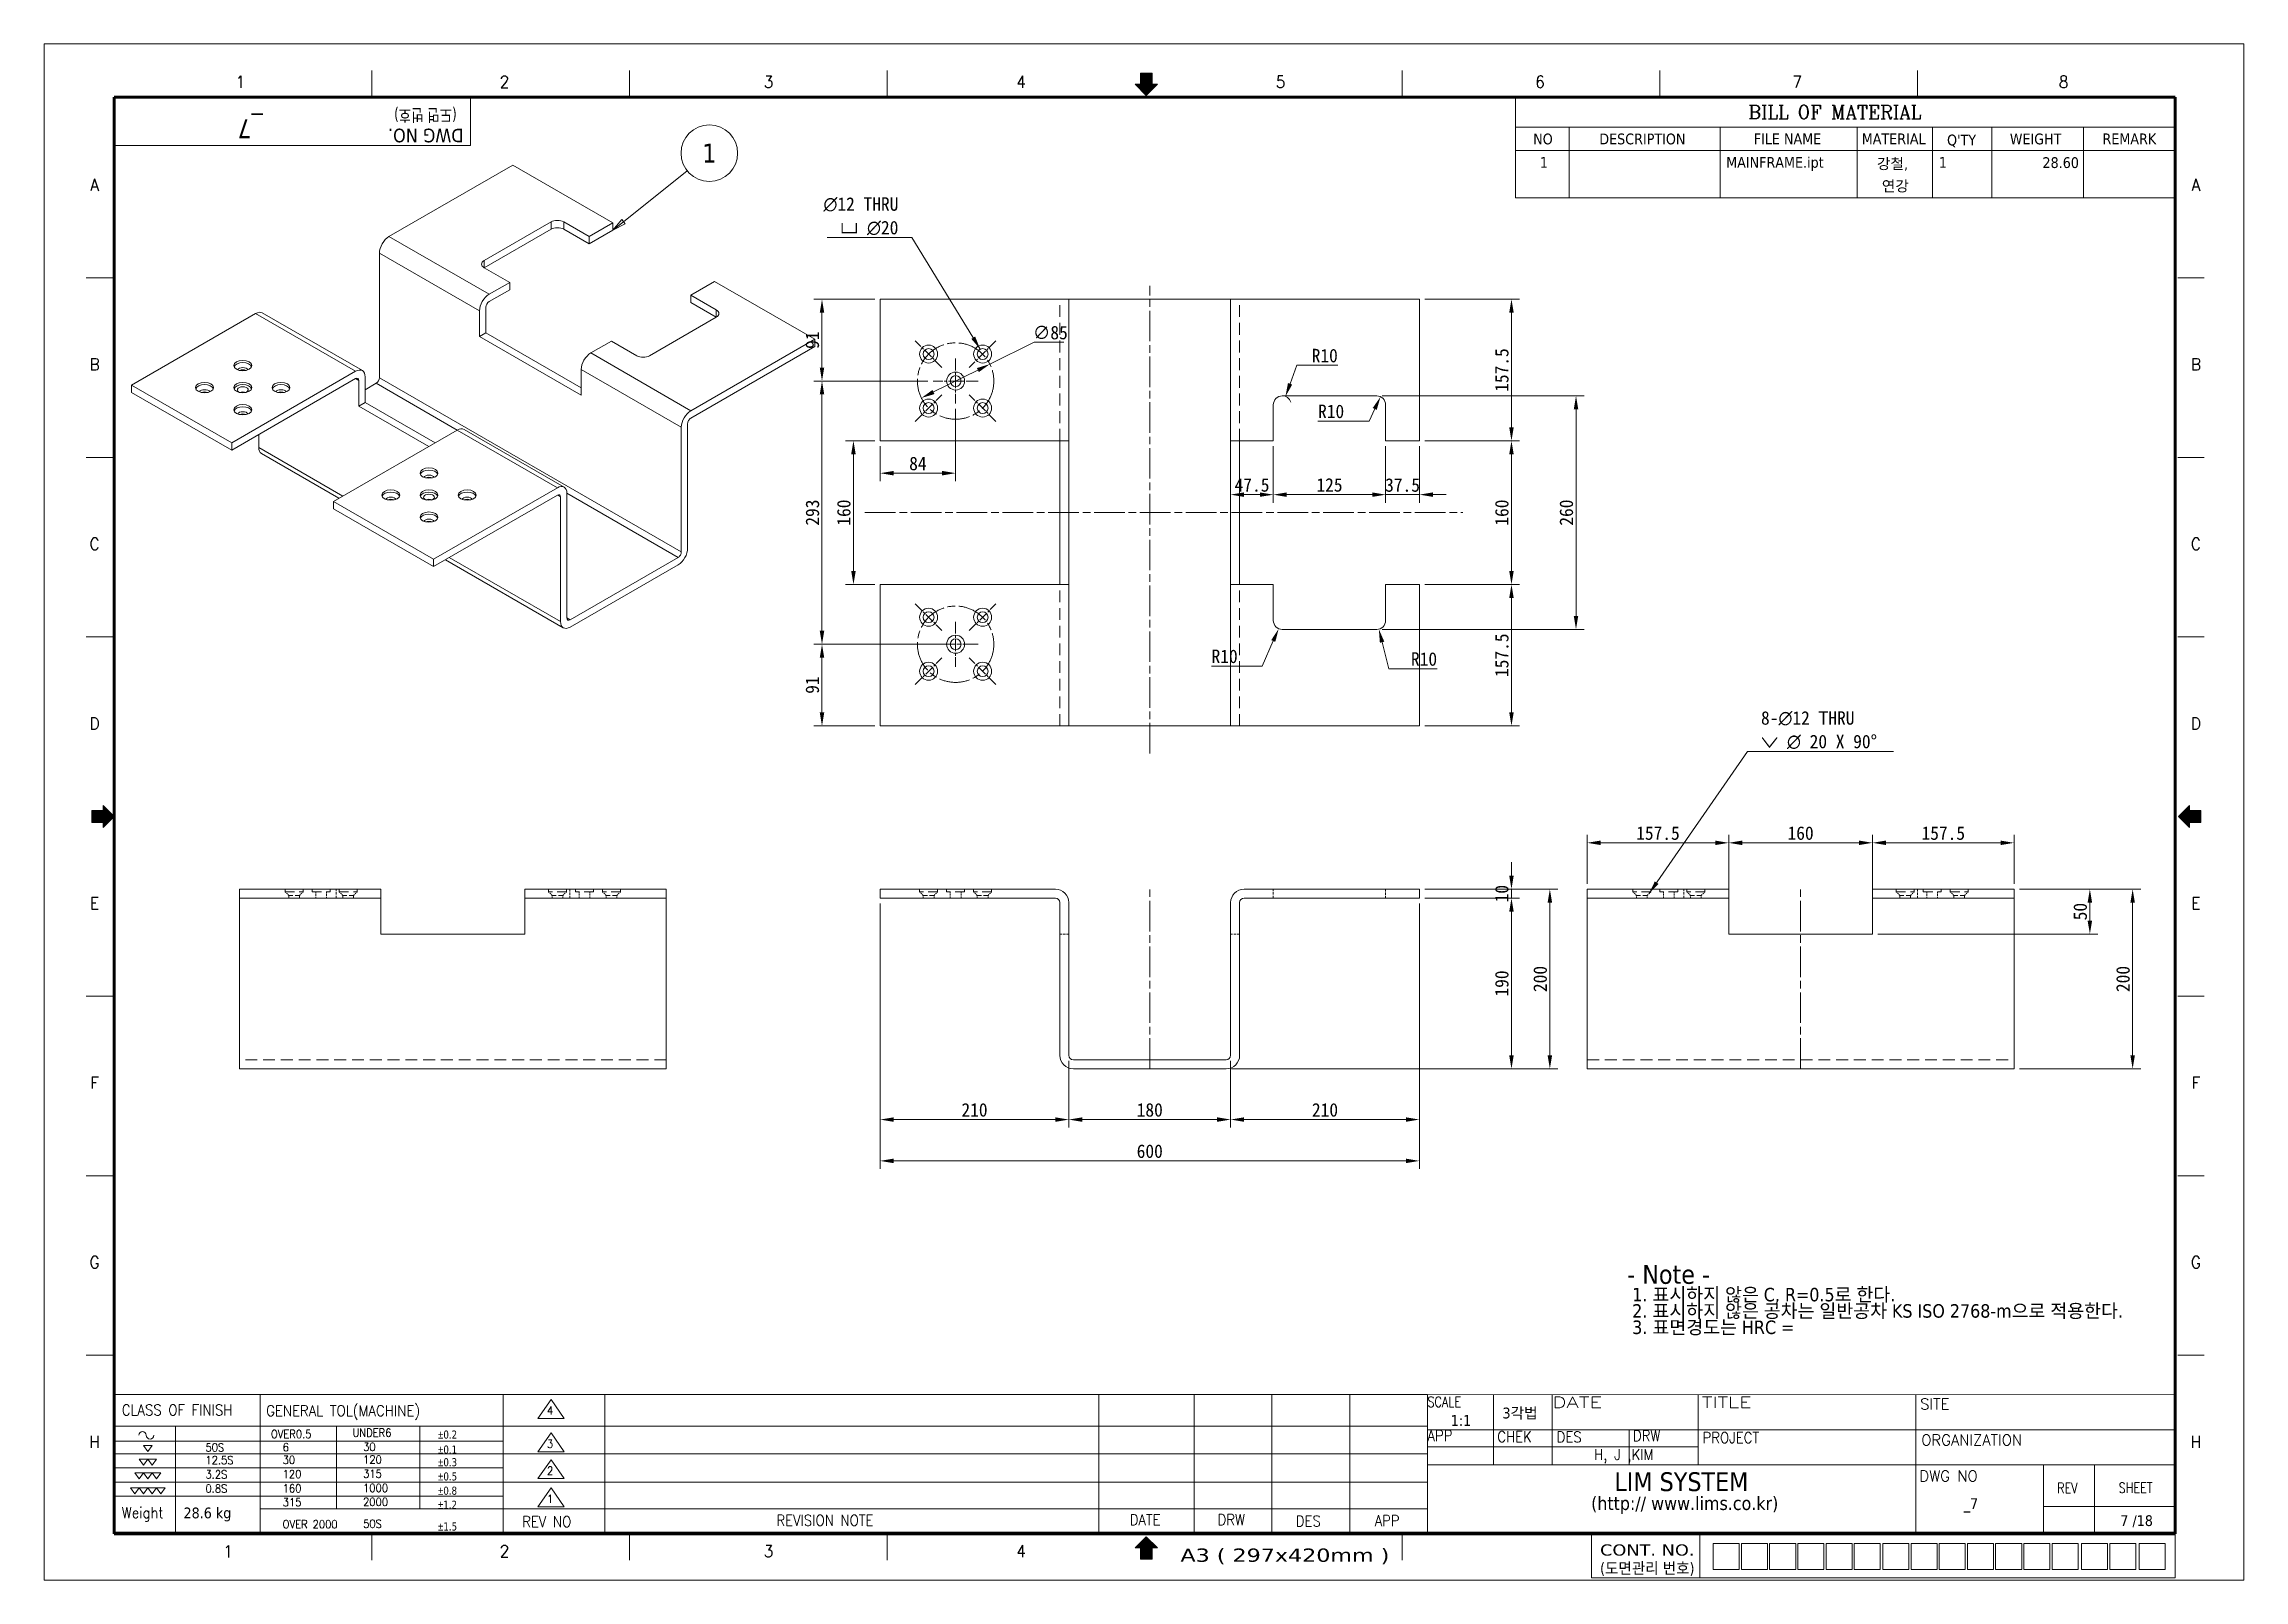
# Model space of a CAD drawing. Header units: millimetres. Extents: x 36 to 2484, y 36 to 1746.
import ezdxf
from ezdxf.enums import TextEntityAlignment as Align

# ---------------------------------------------------------------- set-up
doc = ezdxf.new("R2010")
doc.units = ezdxf.units.MM
doc.header["$LTSCALE"] = 6
doc.linetypes.add('CHAIN', pattern=[0.3543, 0.2362, -0.0295, 0.0591, -0.0295])
doc.linetypes.add('HIDDEN', pattern=[9.525, 6.35, -3.175])
doc.layers.get('0').update_dxf_attribs({"lineweight": 18})
for name, color, linetype, lineweight in [('SkizziergeometrieWIN-ISO', 7, 'Continuous', 50), ('가는실선_A4', 7, 'Continuous', 5), ('경계(ISO)', 7, 'Continuous', 70), ('굵은실선_A3', 7, 'Continuous', 18), ('제목(ISO)', 7, 'Continuous', 50)]:
    doc.layers.add(name, color=color, linetype=linetype, lineweight=lineweight)
for name, color, linetype, lineweight, true_color in [('가는실선_A3', 9, 'Continuous', 5, 0x808080), ('가는실선중심선_A3', 1, 'Continuous', 5, 0xff0000), ('가는파선_A3', 7, 'HIDDEN', 13, 0x008000), ('해치선_A3', 1, 'Continuous', 5, 0xff0000)]:
    doc.layers.add(name, color=color, linetype=linetype, lineweight=lineweight, true_color=true_color)
doc.styles.add('_ __ (ISO)', font='tahoma.ttf')
doc.styles.add('A3_DS_PartList', font='RomanC.shx')
doc.styles.add('A3_DS_TB02', font='tahoma.ttf')
doc.styles.add('ROMANC_37', font='tahoma.ttf')
doc.styles.add('ROMANC_61', font='ROMANC.shx')
doc.styles.add('주 텍스트 (ISO)', font='tahoma.ttf')
doc.styles.add('주문자_A3(3.5)', font='tahoma.ttf')
doc.styles.add('치수문자_A3(2.5)', font='')
doc.styles.add('텍스트 스타일12', font='tahoma.ttf')
doc.styles.add('텍스트 스타일171', font='ROMANC.shx', dxfattribs={"width": 0.9})
doc.styles.add('텍스트 스타일206', font='ROMANC.shx', dxfattribs={"width": 1.11072})
doc.styles.add('텍스트 스타일208', font='ROMANC.shx', dxfattribs={"width": 1.194322})
doc.styles.add('텍스트 스타일211', font='ROMANC.shx', dxfattribs={"width": 0.9})
doc.styles.add('텍스트 스타일213', font='RomanC.shx', dxfattribs={"width": 0.9})
doc.styles.add('텍스트 스타일233', font='RomanC.shx')
doc.styles.add('텍스트 스타일36', font='ROMANC.shx', dxfattribs={"width": 0.941937})
doc.styles.add('텍스트 스타일42', font='tahoma.ttf', dxfattribs={"width": 1.378837})
doc.styles.add('텍스트 스타일46', font='tahoma.ttf', dxfattribs={"width": 0.862937})
doc.styles.add('텍스트 스타일48', font='tahoma.ttf', dxfattribs={"width": 1.258573})
doc.styles.add('텍스트 스타일52', font='tahoma.ttf', dxfattribs={"width": 0.8})
doc.styles.add('텍스트 스타일65', font='romans.shx', dxfattribs={"width": 0.8})
doc.styles.get('치수문자_A3(2.5)').set_extended_font_data('GulimChe')
doc.dimstyles.new('치수_A3(2.5)', dxfattribs={"dimscale": 6, "dimtxt": 2.5, "dimasz": 2.5, "dimexe": 1.5, "dimexo": 1, "dimgap": 0.5, "dimtad": 1, "dimtoh": 1, "dimdec": 1, "dimrnd": 1e-08, "dimdsep": 46, "dimtxsty": '치수문자_A3(2.5)', "dimcen": 0.09, "dimdle": 10, "dimclrd": 8, "dimclre": 8, "dimclrt": 7, "dimadec": 1, "dimazin": 2, "dimtfac": 0.8, "dimtmove": 0, "dimatfit": 3, "dimfxl": 1, "dimtolj": 1, "dimtzin": 0, "dimlwd": -1, "dimlwe": -1, "dimarcsym": 0})
doc.dimstyles.new('치수_A3(2.5)$7', dxfattribs={"dimscale": 6, "dimtxt": 2.5, "dimasz": 2.5, "dimexe": 1.5, "dimexo": 1, "dimgap": 0.5, "dimtad": 1, "dimtoh": 1, "dimdec": 1, "dimrnd": 1e-08, "dimdsep": 46, "dimtxsty": '치수문자_A3(2.5)', "dimcen": 0.09, "dimdle": 10, "dimclrd": 256, "dimclre": 8, "dimclrt": 7, "dimadec": 1, "dimazin": 2, "dimtfac": 0.8, "dimtmove": 0, "dimatfit": 3, "dimfxl": 1, "dimtolj": 1, "dimtzin": 0, "dimlwd": -1, "dimlwe": -1, "dimarcsym": 0})

msp = doc.modelspace()

# ---------------------------------------------------------------- texts
at = {"layer": '가는실선_A3', "color": 7, "char_height": 15, "line_spacing_factor": 1.05, "style": '치수문자_A3(2.5)'}
for s, insert, width, attachment_point in [('{\\f굴림체|b0|i0;\\H15.0000;\\fAIGDT|b0|i0;\\H15.0000;n\\f굴림체|b0|i0;\\H15.0000;12 THRU\\P\\fAIGDT|b0|i0;\\H15.0000;v\\f굴림체|b0|i0;\\H15.0000; \\fAIGDT|b0|i0;\\H15.0000;n\\f굴림체|b0|i0;\\H15.0000;20}', (986.703, 1533.102), 87.31162, 9), ('{8-\\fAIGDT|b0|i0;\\H15.0000;n\\f굴림체|b0|i0;\\H15.0000;12 \\fSegoe UI|b0|i0;\\H15.0000;T\\f굴림체|b0|i0;\\H15.0000;HRU\\P\\fAIGDT|b0|i0;\\H15.0000;w\\f굴림체|b0|i0;\\H15.0000; \\fAIGDT|b0|i0;\\H15.0000;n\\f굴림체|b0|i0;\\H15.0000; 20 X 90°}', (1946.575, 960.983), 160.43453, 7)]:
    msp.add_mtext(s, dxfattribs=dict(at, insert=insert, width=width, attachment_point=attachment_point))

# ---------------------------------------------------------------- blocks, each defined once
blk = doc.blocks.new('경계 A3_경계')
for points in [[(405.98, 148.76), (403.92, 148.76), (403.92, 149.72), (401.86, 147.66), (403.92, 145.6), (403.92, 146.56), (405.98, 146.56)], [(211.52, 9.9), (211.52, 11.96), (212.48, 11.96), (210.42, 14.01), (208.36, 11.96), (209.32, 11.96), (209.32, 9.9)]]:
    blk.add_hatch(color=7).paths.add_polyline_path(points)
at = {"layer": '가는실선_A3'}
blk.add_hatch(color=7, dxfattribs=at).paths.add_polyline_path([(14.9, 148.76), (14.9, 146.56), (16.96, 146.56), (16.96, 145.6), (19.02, 147.66), (16.96, 149.72), (16.96, 148.76)])
at = {"layer": '해치선_A3'}
blk.add_hatch(color=7, dxfattribs=at).paths.add_polyline_path([(211.52, 283.53), (212.48, 283.53), (210.42, 281.47), (208.36, 283.53), (209.32, 283.53), (209.32, 285.59), (211.52, 285.59)])
for p, q in [((208.36, 283.53), (209.32, 283.53)), ((210.42, 281.47), (208.36, 283.53)), ((209.32, 285.59), (211.52, 285.59)), ((209.32, 283.53), (209.32, 285.59)), ((211.52, 285.59), (211.52, 283.53)), ((211.52, 283.53), (212.48, 283.53)), ((403.92, 149.72), (401.86, 147.66)), ((401.86, 147.66), (403.92, 145.6)), ((403.92, 148.76), (403.92, 149.72)), ((405.98, 148.76), (403.92, 148.76)), ((405.98, 146.56), (405.98, 148.76)), ((403.92, 146.56), (405.98, 146.56)), ((403.92, 145.6), (403.92, 146.56)), ((210.42, 14.01), (208.36, 11.96)), ((212.48, 11.96), (210.42, 14.01)), ((292.99, 6.43), (292.99, 14.6)), ((208.36, 11.96), (209.32, 11.96)), ((209.32, 11.96), (209.32, 9.9)), ((209.32, 9.9), (211.52, 9.9)), ((211.52, 9.9), (211.52, 11.96)), ((211.52, 11.96), (212.48, 11.96))]:
    blk.add_line(p, q)
at = {"color": 7}
for p, q in [((16.96, 148.76), (14.9, 148.76)), ((14.9, 148.76), (14.9, 146.56)), ((16.96, 149.72), (16.96, 148.76)), ((19.02, 147.66), (16.96, 149.72)), ((16.96, 145.6), (19.02, 147.66)), ((403.92, 149.72), (401.86, 147.66)), ((401.86, 147.66), (403.92, 145.6)), ((403.92, 148.76), (403.92, 149.72)), ((405.98, 148.76), (403.92, 148.76)), ((405.98, 146.56), (405.98, 148.76)), ((14.9, 146.56), (16.96, 146.56)), ((16.96, 146.56), (16.96, 145.6)), ((403.92, 145.6), (403.92, 146.56)), ((403.92, 146.56), (405.98, 146.56)), ((210.42, 14.01), (208.36, 11.96)), ((212.48, 11.96), (210.42, 14.01)), ((208.36, 11.96), (209.32, 11.96)), ((209.32, 11.96), (209.32, 9.9)), ((209.32, 9.9), (211.52, 9.9)), ((211.52, 9.9), (211.52, 11.96)), ((211.52, 11.96), (212.48, 11.96))]:
    blk.add_line(p, q, dxfattribs=at)
at = {"layer": 'SkizziergeometrieWIN-ISO', "lineweight": 18}
for p, q in [((6, 291), (414, 291)), ((6, 6), (6, 291)), ((414, 291), (414, 6)), ((414, 6), (6, 6))]:
    blk.add_line(p, q, dxfattribs=at)
at = {"layer": '가는실선_A3', "color": 7}
for p, q in [((66.79, 281.16), (66.79, 286.06)), ((114.57, 281.16), (114.57, 286.06)), ((162.34, 281.16), (162.34, 286.06)), ((257.9, 281.16), (257.9, 286.06)), ((305.67, 281.16), (305.67, 286.06)), ((353.45, 281.16), (353.45, 286.06)), ((18.75, 247.62), (13.85, 247.62)), ((401.71, 247.62), (406.61, 247.62)), ((18.75, 214.3), (13.85, 214.3)), ((401.71, 214.3), (406.61, 214.3)), ((18.75, 180.98), (13.85, 180.98)), ((401.71, 180.98), (406.61, 180.98)), ((14.9, 148.76), (16.96, 148.76)), ((14.9, 146.56), (14.9, 148.76)), ((16.96, 148.76), (16.96, 149.72)), ((16.96, 149.72), (19.02, 147.66)), ((19.02, 147.66), (16.96, 145.6)), ((16.96, 146.56), (14.9, 146.56)), ((16.96, 145.6), (16.96, 146.56)), ((18.75, 114.34), (13.85, 114.34)), ((401.71, 114.34), (406.61, 114.34)), ((18.75, 81.02), (13.85, 81.02)), ((401.71, 81.02), (406.61, 81.02)), ((18.75, 47.7), (13.85, 47.7)), ((18.75, 47.7), (13.85, 47.7)), ((401.71, 47.7), (406.61, 47.7)), ((66.79, 14.6), (66.79, 9.7)), ((66.79, 14.6), (66.79, 9.7)), ((114.57, 14.6), (114.57, 9.7)), ((162.34, 14.6), (162.34, 9.7)), ((257.9, 14.6), (257.9, 9.7)), ((313.09, 14.6), (313.09, 6.55)), ((315.58, 12.77), (315.58, 7.95)), ((315.58, 12.77), (320.4, 12.77)), ((320.4, 12.77), (320.4, 7.95)), ((320.81, 12.77), (320.81, 7.95)), ((320.81, 12.77), (325.63, 12.77)), ((325.63, 12.77), (325.63, 7.95)), ((326.03, 12.77), (326.03, 7.95)), ((326.03, 12.77), (330.86, 12.77)), ((330.86, 12.77), (330.86, 7.95)), ((331.26, 12.77), (336.09, 12.77)), ((331.26, 12.77), (331.26, 7.95)), ((336.09, 12.77), (336.09, 7.95)), ((336.49, 12.77), (336.49, 7.95)), ((336.49, 12.77), (341.31, 12.77)), ((341.31, 12.77), (341.31, 7.95)), ((341.72, 12.77), (341.72, 7.95)), ((341.72, 12.77), (346.54, 12.77)), ((346.54, 12.77), (346.54, 7.95)), ((347.03, 12.77), (351.86, 12.77)), ((347.03, 12.77), (347.03, 7.95)), ((351.86, 12.77), (351.86, 7.95)), ((352.26, 12.77), (352.26, 7.95)), ((352.26, 12.77), (357.09, 12.77)), ((357.09, 12.77), (357.09, 7.95)), ((357.49, 12.77), (357.49, 7.95)), ((357.49, 12.77), (362.31, 12.77)), ((362.31, 12.77), (362.31, 7.95)), ((362.72, 12.77), (362.72, 7.95)), ((362.72, 12.77), (367.54, 12.77)), ((367.54, 12.77), (367.54, 7.95)), ((367.94, 12.77), (372.77, 12.77)), ((367.94, 12.77), (367.94, 7.95)), ((372.77, 12.77), (372.77, 7.95)), ((373.17, 12.77), (373.17, 7.95)), ((373.17, 12.77), (378, 12.77)), ((378, 12.77), (378, 7.95)), ((378.4, 12.77), (378.4, 7.95)), ((378.4, 12.77), (383.22, 12.77)), ((383.22, 12.77), (383.22, 7.95)), ((383.88, 12.77), (388.7, 12.77)), ((383.88, 12.77), (383.88, 7.95)), ((388.7, 12.77), (388.7, 7.95)), ((389.1, 12.77), (389.1, 7.95)), ((389.1, 12.77), (393.93, 12.77)), ((393.93, 12.77), (393.93, 7.95)), ((394.55, 12.77), (394.55, 7.95)), ((394.55, 12.77), (399.37, 12.77)), ((399.37, 12.77), (399.37, 7.95)), ((401.22, 14.6), (401.22, 6.43)), ((292.99, 6.43), (401.22, 6.43)), ((315.58, 7.95), (320.4, 7.95)), ((320.81, 7.95), (325.63, 7.95)), ((326.03, 7.95), (330.86, 7.95)), ((331.26, 7.95), (336.09, 7.95)), ((336.49, 7.95), (341.31, 7.95)), ((341.72, 7.95), (346.54, 7.95)), ((347.03, 7.95), (351.86, 7.95)), ((352.26, 7.95), (357.09, 7.95)), ((357.49, 7.95), (362.31, 7.95)), ((362.72, 7.95), (367.54, 7.95)), ((367.94, 7.95), (372.77, 7.95)), ((373.17, 7.95), (378, 7.95)), ((378.4, 7.95), (383.22, 7.95)), ((383.88, 7.95), (388.7, 7.95)), ((389.1, 7.95), (393.93, 7.95)), ((394.55, 7.95), (399.37, 7.95))]:
    blk.add_line(p, q, dxfattribs=at)
at = {"layer": '가는실선_A3', "color": 7, "lineweight": 60}
for p, q in [((19.02, 281.16), (19.02, 14.6)), ((401.22, 281.16), (19.02, 281.16)), ((401.22, 14.6), (401.22, 281.16)), ((19.02, 14.6), (401.22, 14.6))]:
    blk.add_line(p, q, dxfattribs=at)
at = {"layer": '가는실선_A3', "color": 7, "lineweight": 13}
for p in [(85.08, 280.98), (19.02, 272.16)]:
    blk.add_line(p, (85.08, 272.16), dxfattribs=at)
at = {"layer": '굵은실선_A3'}
blk.add_line((212.48, 283.53), (210.42, 281.47), dxfattribs=at)
at = {"layer": '가는실선_A3', "color": 7, "style": '텍스트 스타일36', "width": 0.941937}
for s, p in [('1', (42.42, 283.98)), ('2', (91.4, 283.98)), ('3', (140.38, 283.98)), ('4', (187.21, 283.98)), ('5', (235.33, 283.98)), ('6', (283.45, 283.98)), ('7', (331.14, 283.98)), ('8', (380.55, 283.98)), ('A', (15.38, 264.88)), ('A', (405.08, 264.88)), ('B', (15.38, 231.56)), ('B', (405.08, 231.56)), ('C', (15.38, 198.24)), ('C', (405.08, 198.24)), ('D', (15.38, 164.92)), ('D', (405.08, 164.92)), ('E', (15.38, 131.6)), ('E', (405.08, 131.6)), ('F', (15.38, 98.28)), ('F', (405.08, 98.28)), ('G', (15.38, 64.96)), ('G', (405.08, 64.96)), ('H', (15.38, 31.64)), ('H', (405.08, 31.64)), ('1', (40.11, 11.29)), ('2', (91.4, 11.34)), ('3', (140.38, 11.34)), ('4', (187.21, 11.34))]:
    blk.add_text(s, height=2.2, dxfattribs=at).set_placement(p, align=Align.MIDDLE_CENTER)
at = {"layer": '가는실선_A3', "color": 7, "style": '텍스트 스타일52', "width": 0.8}
blk.add_text('(도면 번호)', height=2.293, rotation=180, dxfattribs=at).set_placement((82.53, 278.93))
at = {"layer": '가는실선_A3', "color": 7, "style": 'ROMANC_37'}
blk.add_text('DWG NO.', height=2.527, rotation=180, dxfattribs=at).set_placement((83.82, 275.28))
at = {"layer": '가는실선_A3', "color": 7}
for s, height, style, width, p, p2 in [('CONT. NO.', 2.084, '텍스트 스타일48', 1.258564, (294.58, 10.53), (312.09, 10.53)), ('A3 ( 297x420mm )', 2.463, '텍스트 스타일42', 1.378315, (216.76, 9.38), (255.51, 9.38)), ('(도면관리 번호)', 2.084, '텍스트 스타일46', 0.982376, (294.58, 7.15), (312.09, 7.15))]:
    blk.add_text(s, height=height, dxfattribs=dict(at, style=style, width=width)).set_placement(p, p2, align=Align.FIT)
at = {"layer": '경계(ISO)', "insert": (44.22, 275.84), "char_height": 3.5, "attachment_point": 5, "rotation": 180, "style": '주 텍스트 (ISO)'}
blk.add_mtext('_7 ', dxfattribs=at)
blk = doc.blocks.new('제목 블록 A3_표제란')
at = {"layer": '가는실선_A4', "lineweight": 13}
for p, q in [((25.42, 38.66), (269.12, 38.66)), ((208.17, 38.66), (208.17, 13.12)), ((269.12, 38.66), (407.77, 38.63)), ((25.42, 32.81), (269.12, 32.81))]:
    blk.add_line(p, q, dxfattribs=at)
at = {"layer": '가는실선_A4'}
for p, q in [((25.42, 13.12), (25.42, 38.66)), ((52.65, 38.66), (52.65, 13.12)), ((97.69, 38.66), (97.69, 13.12)), ((106.58, 37.75), (104.15, 34.26)), ((109.02, 34.26), (106.58, 37.75)), ((116.56, 13.12), (116.56, 38.69)), ((225.83, 38.66), (225.83, 12.86)), ((240.26, 38.66), (240.26, 12.86)), ((254.69, 38.66), (254.69, 13.12)), ((281.38, 38.66), (281.38, 25.66)), ((292.25, 38.65), (292.25, 25.66)), ((319.29, 38.65), (319.29, 25.66)), ((407.76, 13.12), (407.77, 38.63)), ((36.93, 32.81), (36.93, 19.82)), ((66.8, 32.81), (66.8, 17.47)), ((82.25, 32.81), (82.25, 17.47)), ((104.15, 34.26), (109.02, 34.26)), ((97.69, 30.03), (25.42, 30.03)), ((30.98, 29.24), (32.59, 29.24)), ((31.78, 28.13), (30.98, 29.24)), ((32.59, 29.24), (31.78, 28.13)), ((106.58, 31.55), (104.15, 28.06)), ((109.02, 28.06), (106.58, 31.55)), ((306.52, 32.15), (306.52, 25.66)), ((97.69, 25.05), (25.42, 25.05)), ((30.19, 26.66), (31.8, 26.66)), ((30.99, 25.55), (30.19, 26.66)), ((31.8, 26.66), (30.99, 25.55)), ((31.8, 26.66), (33.4, 26.66)), ((32.6, 25.55), (31.8, 26.66)), ((33.4, 26.66), (32.6, 25.55)), ((104.15, 28.06), (109.02, 28.06)), ((106.58, 26.57), (104.15, 23.08)), ((109.02, 23.08), (106.58, 26.57)), ((28.59, 21.34), (30.19, 21.34)), ((29.39, 20.23), (28.59, 21.34)), ((29.38, 24.16), (30.98, 24.16)), ((30.18, 23.05), (29.38, 24.16)), ((30.19, 21.34), (29.39, 20.23)), ((30.98, 24.16), (30.18, 23.05)), ((30.19, 21.34), (31.8, 21.34)), ((31, 20.23), (30.19, 21.34)), ((30.98, 24.16), (32.59, 24.16)), ((31.79, 23.05), (30.98, 24.16)), ((31.8, 21.34), (31, 20.23)), ((32.59, 24.16), (31.79, 23.05)), ((31.8, 21.34), (33.41, 21.34)), ((32.6, 20.23), (31.8, 21.34)), ((32.59, 24.16), (34.2, 24.16)), ((33.39, 23.05), (32.59, 24.16)), ((33.41, 21.34), (32.6, 20.23)), ((34.2, 24.16), (33.39, 23.05)), ((33.41, 21.34), (35.01, 21.34)), ((34.21, 20.23), (33.41, 21.34)), ((35.01, 21.34), (34.21, 20.23)), ((104.15, 23.08), (109.02, 23.08)), ((106.58, 21.34), (104.15, 17.85)), ((109.02, 17.85), (106.58, 21.34)), ((97.69, 19.82), (25.42, 19.82)), ((36.93, 19.82), (36.93, 13.12)), ((104.15, 17.85), (109.02, 17.85)), ((25.42, 13.12), (407.76, 13.12)), ((208.17, 13.12), (25.42, 13.12))]:
    blk.add_line(p, q, dxfattribs=at)
at = {"layer": '가는실선_A4', "color": 7}
for p, q in [((269.12, 13.12), (269.12, 38.66)), ((359.7, 38.64), (359.69, 13.12)), ((269.12, 32.15), (407.77, 32.15)), ((269.09, 27.68), (25.42, 27.68)), ((407.76, 25.66), (269.12, 25.66)), ((383.36, 25.66), (383.36, 13.12)), ((269.12, 22.4), (25.42, 22.4)), ((269.12, 17.47), (52.65, 17.47)), ((383.36, 17.91), (407.76, 17.92))]:
    blk.add_line(p, q, dxfattribs=at)
at = {"layer": '가는실선_A4', "color": 7, "linetype": 'Continuous'}
blk.add_line((392.85, 25.66), (392.85, 13.12), dxfattribs=at)
at = {"layer": '가는실선_A4'}
for centre, start, end in [((30.81, 31.11), 0, 180), ((32.21, 31.11), 180, 0)]:
    blk.add_arc(centre, 0.698, start, end, dxfattribs=at)
at = {"layer": '제목(ISO)', "color": 208, "lineweight": 5, "true_color": 0x400040}
blk.add_line((269.12, 28.95), (319.29, 28.95), dxfattribs=at)
at = {"layer": '가는실선_A3', "color": 7, "style": '텍스트 스타일12'}
blk.add_attdef('질량\\P1;_001', (38.42, 15.71), '', height=2, dxfattribs=at)
at = {"layer": '가는실선_A4', "color": 7}
for s, height, style, width, p in [('CLASS OF FINISH', 2, '텍스트 스타일171', 0.9, (26.97, 34.81)), ('GENERAL TOL(MACHINE)', 2, '텍스트 스타일171', 0.9, (53.76, 34.67)), ('SCALE', 1.911, '텍스트 스타일65', 0.8, (269.12, 36.36)), ('4', 1.5, '텍스트 스타일211', 0.9, (105.83, 34.98)), ('50S', 1.5, '텍스트 스타일211', 0.9, (42.49, 28.11)), ('OVER0.5', 1.5, '텍스트 스타일211', 0.9, (54.63, 30.6)), ('6', 1.5, '텍스트 스타일211', 0.9, (56.81, 28.15)), ('UNDER6', 1.5, '텍스트 스타일211', 0.9, (69.75, 30.85)), ('30', 1.5, '텍스트 스타일211', 0.9, (71.73, 28.22)), ('3', 1.5, '텍스트 스타일211', 0.9, (105.83, 28.78)), ('APP', 2, '텍스트 스타일171', 0.9, (269.12, 30.05)), ('CHEK', 2, '텍스트 스타일171', 0.9, (282.07, 29.86)), ('DES', 2, '텍스트 스타일171', 0.9, (293.07, 29.82)), ('DRW', 2, '텍스트 스타일171', 0.9, (307.23, 30.03)), ('PROJECT', 2, '텍스트 스타일171', 0.9, (320.13, 29.68)), ('3.2S', 1.5, '텍스트 스타일211', 0.9, (42.49, 23.12)), ('12.5S', 1.5, '텍스트 스타일211', 0.9, (42.49, 25.76)), ('30', 1.5, '텍스트 스타일211', 0.9, (56.81, 25.8)), ('120', 1.5, '텍스트 스타일211', 0.9, (56.81, 23.16)), ('315', 1.5, '텍스트 스타일211', 0.9, (71.73, 23.23)), ('120', 1.5, '텍스트 스타일211', 0.9, (71.73, 25.86)), ('2', 1.5, '텍스트 스타일211', 0.9, (105.83, 23.8)), ('H, J ,KIM', 2, '텍스트 스타일171', 0.9, (300.03, 26.54)), ('0.8S', 1.5, '텍스트 스타일211', 0.9, (42.49, 20.48)), ('160', 1.5, '텍스트 스타일211', 0.9, (56.81, 20.52)), ('1000', 1.5, '텍스트 스타일213', 0.9, (71.72, 20.59)), ('REV', 1.911, '텍스트 스타일65', 0.8, (385.9, 20.39)), ('SHEET', 1.911, '텍스트 스타일65', 0.8, (397.3, 20.42)), ('Weight', 2, '텍스트 스타일171', 0.9, (26.97, 15.76)), ('315', 1.5, '텍스트 스타일213', 0.9, (56.81, 17.94)), ('2000', 1.5, '텍스트 스타일211', 0.9, (71.72, 18.01)), ('1', 1.5, '텍스트 스타일211', 0.9, (105.83, 18.57)), ('REVISION NOTE', 2, '텍스트 스타일171', 0.9, (148.38, 14.33)), ('DATE', 2, '텍스트 스타일171', 0.9, (213.9, 14.44)), ('DRW', 2, '텍스트 스타일171', 0.9, (230.19, 14.46)), ('OVER 2000', 1.5, '텍스트 스타일211', 0.9, (56.81, 13.87)), ('50S', 1.5, '텍스트 스타일211', 0.9, (71.73, 13.94)), ('REV NO', 2, '텍스트 스타일171', 0.9, (101.23, 14.1)), ('DES', 2, '텍스트 스타일171', 0.9, (244.7, 14.2)), ('APP', 2, '텍스트 스타일171', 0.9, (259.32, 14.27))]:
    blk.add_text(s, height=height, dxfattribs=dict(at, style=style, width=width)).set_placement(p)
for s, style, width, p, p2 in [('DATE', '텍스트 스타일208', 1.22262, (292.31, 36.23), (301.51, 36.23)), ('TITLE', '텍스트 스타일206', 1.136317, (320.02, 36.23), (329.22, 36.23))]:
    blk.add_text(s, height=2, dxfattribs=dict(at, style=style, width=width)).set_placement(p, p2, align=Align.FIT)
at = {"layer": '가는실선_A4', "color": 7, "style": '텍스트 스타일233'}
for s, p in [('SITE', (360.5, 35.93)), ('ORGANIZATION', (360.7, 29.24)), ('DWG NO', (360.36, 22.57))]:
    blk.add_text(s, height=2, dxfattribs=at).set_placement(p)
at = {"layer": '가는실선_A4', "color": 7}
for s, insert, char_height, attachment_point, style in [('\\fTahoma|b0|i0;\\H2.0000;3각법', (283.03, 35.14), 2, 4, '주문자_A3(3.5)'), ('\\fAIGDT|b0|i0;\\W0.90;\\H1.5000;`\\fTahoma|b0|i0;\\W0.90;\\H1.5000;0.2', (85.63, 30.47), 1.5, 7, 'ROMANC_61'), ('\\fAIGDT|b0|i0;\\W0.90;\\H1.5000;`\\fTahoma|b0|i0;\\W0.90;\\H1.5000;0.1', (85.63, 27.69), 1.5, 7, 'ROMANC_61'), ('\\fAIGDT|b0|i0;\\W0.90;\\H1.5000;`\\fTahoma|b0|i0;\\W0.90;\\H1.5000;0.3', (85.63, 25.34), 1.5, 7, 'ROMANC_61'), ('\\fAIGDT|b0|i0;\\W0.90;\\H1.5000;`\\fTahoma|b0|i0;\\W0.90;\\H1.5000;0.5', (85.63, 22.71), 1.5, 7, 'ROMANC_61'), ('\\fAIGDT|b0|i0;\\W0.90;\\H1.5000;`\\fTahoma|b0|i0;\\W0.90;\\H1.5000;0.8', (85.62, 20.06), 1.5, 7, 'ROMANC_61'), ('\\fAIGDT|b0|i0;\\W0.90;\\H1.5000;`\\fTahoma|b0|i0;\\W0.90;\\H1.5000;1.2', (85.62, 17.48), 1.5, 7, 'ROMANC_61'), ('\\fAIGDT|b0|i0;\\W0.90;\\H1.5000;`\\fTahoma|b0|i0;\\W0.90;\\H1.5000;1.5', (85.63, 13.42), 1.5, 7, 'ROMANC_61')]:
    blk.add_mtext(s, dxfattribs=dict(at, insert=insert, char_height=char_height, attachment_point=attachment_point, style=style))
at = {"layer": '가는실선_A4', "char_height": 2, "style": '주 텍스트 (ISO)'}
for s, insert, attachment_point in [('\\fTahoma|b0|i0;\\H2.0000;_7 ', (369.91, 18.11), 5), ('\\fTahoma|b0|i0;\\H2.0000;7 /18 ', (400.63, 16.28), 2)]:
    blk.add_mtext(s, dxfattribs=dict(at, insert=insert, attachment_point=attachment_point))
at = {"layer": '가는실선_A4', "color": 7, "style": '텍스트 스타일12'}
blk.add_attdef('설명', text='', height=2, dxfattribs=at).set_placement((331.27, 35.73), align=Align.MIDDLE_LEFT)
blk.add_attdef('SCALE_001', (273.43, 32.87), '', height=2, dxfattribs=at)
blk.add_attdef('프로젝트', text='', height=2, dxfattribs=at).set_placement((340.77, 28.27), align=Align.MIDDLE_CENTER)
at = {"layer": '가는실선_A4', "style": '텍스트 스타일12'}
blk.add_attdef('리비전_번호', text='', height=2, dxfattribs=at).set_placement((388.38, 15.27), align=Align.MIDDLE_CENTER)
at = {"layer": '제목(ISO)', "char_height": 3.5, "attachment_point": 1, "style": '주 텍스트 (ISO)'}
for s, insert, line_spacing_factor in [('- Note -\\P{\\H0.71429x; 1. \\fGulim|b0|i0|c129|p50;표시하지 않은 \\fTahoma|b0|i0|c129|p34;C, R=0.5\\fGulim|b0|i0|c129|p50;로 한다\\fTahoma|b0|i0|c129|p34;.\\H1.54068x; \\H0.64906x;\\P 2. \\fGulim|b0|i0|c129|p50;표시하지 않은 공차는 일반공차 \\fTahoma|b0|i0|c129|p34;KS ISO 2768-m\\fGulim|b0|i0|c129|p50;으로 적용한다\\fTahoma|b0|i0|c129|p34;.\\H1.32612x; \\H0.75408x;\\P 3. \\fGulim|b0|i0|c129|p50;표면경도는 \\fTahoma|b0|i0|c129|p34;HRC = \\H1.31974x; }', (306.15, 62.72), 0.727683), ('{\\H1x;    LIM SYSTEM\\H0.71429x;  \\P (http:// www.lims.co.kr)\\H1.44773x; }', (298.53, 24.26), 0.771785)]:
    blk.add_mtext(s, dxfattribs=dict(at, insert=insert, line_spacing_factor=line_spacing_factor))
at = {"layer": '제목(ISO)', "style": '텍스트 스타일12'}
for tag, p in [('관리자', (373.93, 36.39)), ('공급업자', (383.08, 28.64))]:
    blk.add_attdef(tag, text='', height=2, dxfattribs=at).set_placement(p, align=Align.TOP_LEFT)
blk = doc.blocks.new('*D16')
at = {"layer": 'Defpoints', "color": 0, "transparency": 16777216}
for p in [(1566.4, 1461.8), (1566.4, 1304.3), (1668.9, 1304.3)]:
    blk.add_point(p, dxfattribs=at)
at = {"layer": '가는실선_A4', "color": 8, "transparency": 16777216}
for p, q in [((1572.4, 1461.8), (1677.9, 1461.8)), ((1668.9, 1446.8), (1668.9, 1319.3)), ((1572.4, 1304.3), (1677.9, 1304.3))]:
    blk.add_line(p, q, dxfattribs=at)
for points in [[(1666.4, 1446.8), (1671.4, 1446.8), (1668.9, 1461.8)], [(1666.4, 1319.3), (1671.4, 1319.3), (1668.9, 1304.3)]]:
    blk.add_solid(points, dxfattribs=at)
at = {"layer": '가는실선_A4', "color": 7, "transparency": 16777216, "insert": (1658.2, 1383), "char_height": 15, "attachment_point": 5, "rotation": 90, "style": '치수문자_A3(2.5)'}
blk.add_mtext('\\A1;157.5', dxfattribs=at)
blk = doc.blocks.new('*D17')
at = {"layer": 'Defpoints', "color": 0, "transparency": 16777216}
for p in [(1566.4, 1304.3), (1566.4, 1144.3), (1668.9, 1144.3)]:
    blk.add_point(p, dxfattribs=at)
at = {"layer": '가는실선_A4', "color": 8, "transparency": 16777216}
for p, q in [((1572.4, 1304.3), (1677.9, 1304.3)), ((1668.9, 1289.3), (1668.9, 1159.3)), ((1572.4, 1144.3), (1677.9, 1144.3))]:
    blk.add_line(p, q, dxfattribs=at)
for points in [[(1666.4, 1289.3), (1671.4, 1289.3), (1668.9, 1304.3)], [(1666.4, 1159.3), (1671.4, 1159.3), (1668.9, 1144.3)]]:
    blk.add_solid(points, dxfattribs=at)
at = {"layer": '가는실선_A4', "color": 7, "transparency": 16777216, "insert": (1658.2, 1224.3), "char_height": 15, "attachment_point": 5, "rotation": 90, "style": '치수문자_A3(2.5)'}
blk.add_mtext('\\A1;160', dxfattribs=at)
blk = doc.blocks.new('*D18')
at = {"layer": 'Defpoints', "color": 0, "transparency": 16777216}
for p in [(1566.4, 1144.3), (1566.4, 986.8), (1668.9, 986.8)]:
    blk.add_point(p, dxfattribs=at)
at = {"layer": '가는실선_A4', "color": 8, "transparency": 16777216}
for p, q in [((1572.4, 1144.3), (1677.9, 1144.3)), ((1668.9, 1129.3), (1668.9, 1001.8)), ((1572.4, 986.8), (1677.9, 986.8))]:
    blk.add_line(p, q, dxfattribs=at)
for points in [[(1666.4, 1129.3), (1671.4, 1129.3), (1668.9, 1144.3)], [(1666.4, 1001.8), (1671.4, 1001.8), (1668.9, 986.8)]]:
    blk.add_solid(points, dxfattribs=at)
at = {"layer": '가는실선_A4', "color": 7, "transparency": 16777216, "insert": (1658.2, 1065.5), "char_height": 15, "attachment_point": 5, "rotation": 90, "style": '치수문자_A3(2.5)'}
blk.add_mtext('\\A1;157.5', dxfattribs=at)
blk = doc.blocks.new('*D19')
at = {"layer": 'Defpoints', "color": 0, "transparency": 16777216}
for p in [(1566.4, 805.1), (1566.4, 795.1), (1668.9, 795.1)]:
    blk.add_point(p, dxfattribs=at)
at = {"layer": '가는실선_A4', "color": 8, "transparency": 16777216}
for p, q in [((1668.9, 820.1), (1668.9, 835.1)), ((1572.4, 805.1), (1677.9, 805.1)), ((1572.4, 795.1), (1677.9, 795.1)), ((1668.9, 805.1), (1668.9, 795.1)), ((1668.9, 780.1), (1668.9, 765.1))]:
    blk.add_line(p, q, dxfattribs=at)
for points in [[(1666.4, 820.1), (1671.4, 820.1), (1668.9, 805.1)], [(1666.4, 780.1), (1671.4, 780.1), (1668.9, 795.1)]]:
    blk.add_solid(points, dxfattribs=at)
at = {"layer": '가는실선_A4', "color": 7, "transparency": 16777216, "insert": (1658.2, 800.1), "char_height": 15, "attachment_point": 5, "rotation": 90, "style": '치수문자_A3(2.5)'}
blk.add_mtext('\\A1;10', dxfattribs=at)
blk = doc.blocks.new('*D20')
at = {"layer": 'Defpoints', "color": 0, "transparency": 16777216}
for p in [(1566.4, 795.1), (1351.4, 605.1), (1668.9, 605.1)]:
    blk.add_point(p, dxfattribs=at)
at = {"layer": '가는실선_A4', "color": 8, "transparency": 16777216}
for p, q in [((1572.4, 795.1), (1677.9, 795.1)), ((1668.9, 780.1), (1668.9, 620.1)), ((1357.4, 605.1), (1677.9, 605.1))]:
    blk.add_line(p, q, dxfattribs=at)
for points in [[(1666.4, 780.1), (1671.4, 780.1), (1668.9, 795.1)], [(1666.4, 620.1), (1671.4, 620.1), (1668.9, 605.1)]]:
    blk.add_solid(points, dxfattribs=at)
at = {"layer": '가는실선_A4', "color": 7, "transparency": 16777216, "insert": (1658.2, 700.1), "char_height": 15, "attachment_point": 5, "rotation": 90, "style": '치수문자_A3(2.5)'}
blk.add_mtext('\\A1;190', dxfattribs=at)
blk = doc.blocks.new('*D21')
at = {"layer": 'Defpoints', "color": 0, "transparency": 16777216}
for p in [(1566.4, 805.1), (1351.4, 605.1), (1711.6, 605.1)]:
    blk.add_point(p, dxfattribs=at)
at = {"layer": '가는실선_A4', "color": 8, "transparency": 16777216}
for p, q in [((1572.4, 805.1), (1720.6, 805.1)), ((1711.6, 790.1), (1711.6, 620.1)), ((1357.4, 605.1), (1720.6, 605.1))]:
    blk.add_line(p, q, dxfattribs=at)
for points in [[(1709.1, 790.1), (1714.1, 790.1), (1711.6, 805.1)], [(1709.1, 620.1), (1714.1, 620.1), (1711.6, 605.1)]]:
    blk.add_solid(points, dxfattribs=at)
at = {"layer": '가는실선_A4', "color": 7, "transparency": 16777216, "insert": (1700.9, 705.1), "char_height": 15, "attachment_point": 5, "rotation": 90, "style": '치수문자_A3(2.5)'}
blk.add_mtext('\\A1;200', dxfattribs=at)
blk = doc.blocks.new('*D22')
at = {"layer": 'Defpoints', "color": 0, "transparency": 16777216}
for p in [(1528.9, 1304.3), (1566.4, 1304.3), (1566.4, 1244.3)]:
    blk.add_point(p, dxfattribs=at)
at = {"layer": '가는실선_A4', "color": 8, "transparency": 16777216}
for p, q in [((1528.9, 1298.3), (1528.9, 1235.3)), ((1566.4, 1298.3), (1566.4, 1235.3)), ((1513.9, 1244.3), (1498.9, 1244.3)), ((1528.9, 1244.3), (1543.9, 1244.3)), ((1543.9, 1244.3), (1551.4, 1244.3)), ((1566.4, 1244.3), (1551.4, 1244.3)), ((1581.4, 1244.3), (1596.4, 1244.3))]:
    blk.add_line(p, q, dxfattribs=at)
for points in [[(1513.9, 1246.8), (1513.9, 1241.8), (1528.9, 1244.3)], [(1581.4, 1246.8), (1581.4, 1241.8), (1566.4, 1244.3)]]:
    blk.add_solid(points, dxfattribs=at)
at = {"layer": '가는실선_A4', "color": 7, "transparency": 16777216, "insert": (1547.7, 1254.9), "char_height": 15, "attachment_point": 5, "style": '치수문자_A3(2.5)'}
blk.add_mtext('\\A1;37.5', dxfattribs=at)
blk = doc.blocks.new('*D23')
at = {"layer": 'Defpoints', "color": 0, "transparency": 16777216}
for p in [(1403.9, 1304.3), (1528.9, 1304.3), (1403.9, 1244.3)]:
    blk.add_point(p, dxfattribs=at)
at = {"layer": '가는실선_A4', "color": 8, "transparency": 16777216}
for p, q in [((1403.9, 1298.3), (1403.9, 1235.3)), ((1528.9, 1298.3), (1528.9, 1235.3)), ((1513.9, 1244.3), (1418.9, 1244.3))]:
    blk.add_line(p, q, dxfattribs=at)
for points in [[(1418.9, 1246.8), (1418.9, 1241.8), (1403.9, 1244.3)], [(1513.9, 1246.8), (1513.9, 1241.8), (1528.9, 1244.3)]]:
    blk.add_solid(points, dxfattribs=at)
at = {"layer": '가는실선_A4', "color": 7, "transparency": 16777216, "insert": (1466.4, 1255), "char_height": 15, "attachment_point": 5, "style": '치수문자_A3(2.5)'}
blk.add_mtext('\\A1;125', dxfattribs=at)
blk = doc.blocks.new('*D24')
at = {"layer": 'Defpoints', "color": 0, "transparency": 16777216}
for p in [(1356.4, 1304.3), (1403.9, 1304.3), (1356.4, 1244.3)]:
    blk.add_point(p, dxfattribs=at)
at = {"layer": '가는실선_A4', "color": 8, "transparency": 16777216}
for p, q in [((1356.4, 1298.3), (1356.4, 1235.3)), ((1403.9, 1298.3), (1403.9, 1235.3)), ((1388.9, 1244.3), (1371.4, 1244.3))]:
    blk.add_line(p, q, dxfattribs=at)
for points in [[(1371.4, 1246.8), (1371.4, 1241.8), (1356.4, 1244.3)], [(1388.9, 1246.8), (1388.9, 1241.8), (1403.9, 1244.3)]]:
    blk.add_solid(points, dxfattribs=at)
at = {"layer": '가는실선_A4', "color": 7, "transparency": 16777216, "insert": (1380.2, 1255), "char_height": 15, "attachment_point": 5, "style": '치수문자_A3(2.5)'}
blk.add_mtext('\\A1;47.5', dxfattribs=at)
blk = doc.blocks.new('*D25')
at = {"layer": 'Defpoints', "color": 0, "transparency": 16777216}
for p in [(1025.4, 1370.8), (901.7, 1077.8), (1010.2, 1077.8)]:
    blk.add_point(p, dxfattribs=at)
at = {"layer": '가는실선_A4', "color": 8, "transparency": 16777216}
for p, q in [((1019.4, 1370.8), (892.7, 1370.8)), ((901.7, 1355.8), (901.7, 1092.8)), ((1004.2, 1077.8), (892.7, 1077.8))]:
    blk.add_line(p, q, dxfattribs=at)
for points in [[(899.2, 1355.8), (904.2, 1355.8), (901.7, 1370.8)], [(899.2, 1092.8), (904.2, 1092.8), (901.7, 1077.8)]]:
    blk.add_solid(points, dxfattribs=at)
at = {"layer": '가는실선_A4', "color": 7, "transparency": 16777216, "insert": (891.1, 1224.3), "char_height": 15, "attachment_point": 5, "rotation": 90, "style": '치수문자_A3(2.5)'}
blk.add_mtext('\\A1;293', dxfattribs=at)
blk = doc.blocks.new('*D26')
at = {"layer": 'Defpoints', "color": 0, "transparency": 16777216}
for p in [(966.4, 795.1), (1176.4, 620.1), (1176.4, 548.6)]:
    blk.add_point(p, dxfattribs=at)
at = {"layer": '가는실선_A4', "color": 8, "transparency": 16777216}
for p, q in [((966.4, 789.1), (966.4, 539.6)), ((1176.4, 614.1), (1176.4, 539.6)), ((981.4, 548.6), (1161.4, 548.6))]:
    blk.add_line(p, q, dxfattribs=at)
for points in [[(981.4, 551.1), (981.4, 546.1), (966.4, 548.6)], [(1161.4, 551.1), (1161.4, 546.1), (1176.4, 548.6)]]:
    blk.add_solid(points, dxfattribs=at)
at = {"layer": '가는실선_A4', "color": 7, "transparency": 16777216, "insert": (1071.4, 559.3), "char_height": 15, "attachment_point": 5, "style": '치수문자_A3(2.5)'}
blk.add_mtext('\\A1;210', dxfattribs=at)
blk = doc.blocks.new('*D27')
at = {"layer": 'Defpoints', "color": 0, "transparency": 16777216}
for p in [(1176.4, 620.1), (1356.4, 620.1), (1356.4, 548.6)]:
    blk.add_point(p, dxfattribs=at)
at = {"layer": '가는실선_A4', "color": 8, "transparency": 16777216}
for p, q in [((1176.4, 614.1), (1176.4, 539.6)), ((1356.4, 614.1), (1356.4, 539.6)), ((1191.4, 548.6), (1341.4, 548.6))]:
    blk.add_line(p, q, dxfattribs=at)
for points in [[(1191.4, 551.1), (1191.4, 546.1), (1176.4, 548.6)], [(1341.4, 551.1), (1341.4, 546.1), (1356.4, 548.6)]]:
    blk.add_solid(points, dxfattribs=at)
at = {"layer": '가는실선_A4', "color": 7, "transparency": 16777216, "insert": (1266.4, 559.3), "char_height": 15, "attachment_point": 5, "style": '치수문자_A3(2.5)'}
blk.add_mtext('\\A1;180', dxfattribs=at)
blk = doc.blocks.new('*D28')
at = {"layer": 'Defpoints', "color": 0, "transparency": 16777216}
for p in [(1566.4, 795.1), (1356.4, 620.1), (1566.4, 548.6)]:
    blk.add_point(p, dxfattribs=at)
at = {"layer": '가는실선_A4', "color": 8, "transparency": 16777216}
for p, q in [((1566.4, 789.1), (1566.4, 539.6)), ((1356.4, 614.1), (1356.4, 539.6)), ((1371.4, 548.6), (1551.4, 548.6))]:
    blk.add_line(p, q, dxfattribs=at)
for points in [[(1371.4, 551.1), (1371.4, 546.1), (1356.4, 548.6)], [(1551.4, 551.1), (1551.4, 546.1), (1566.4, 548.6)]]:
    blk.add_solid(points, dxfattribs=at)
at = {"layer": '가는실선_A4', "color": 7, "transparency": 16777216, "insert": (1461.4, 559.3), "char_height": 15, "attachment_point": 5, "style": '치수문자_A3(2.5)'}
blk.add_mtext('\\A1;210', dxfattribs=at)
blk = doc.blocks.new('*D29')
at = {"layer": 'Defpoints', "color": 0, "transparency": 16777216}
for p in [(966.4, 795.1), (1566.4, 795.1), (1566.4, 502.6)]:
    blk.add_point(p, dxfattribs=at)
at = {"layer": '가는실선_A4', "color": 8, "transparency": 16777216}
for p, q in [((966.4, 789.1), (966.4, 493.6)), ((1566.4, 789.1), (1566.4, 493.6)), ((981.4, 502.6), (1551.4, 502.6))]:
    blk.add_line(p, q, dxfattribs=at)
for points in [[(981.4, 505.1), (981.4, 500.1), (966.4, 502.6)], [(1551.4, 505.1), (1551.4, 500.1), (1566.4, 502.6)]]:
    blk.add_solid(points, dxfattribs=at)
at = {"layer": '가는실선_A4', "color": 7, "transparency": 16777216, "insert": (1266.4, 513.3), "char_height": 15, "attachment_point": 5, "style": '치수문자_A3(2.5)'}
blk.add_mtext('\\A1;600', dxfattribs=at)
blk = doc.blocks.new('*D30')
at = {"layer": 'Defpoints', "color": 0, "transparency": 16777216}
for p in [(1518.9, 1354.3), (1518.9, 1094.3), (1740.7, 1094.3)]:
    blk.add_point(p, dxfattribs=at)
at = {"layer": '가는실선_A4', "color": 8, "transparency": 16777216}
for p, q in [((1524.9, 1354.3), (1749.7, 1354.3)), ((1740.7, 1339.3), (1740.7, 1109.3)), ((1524.9, 1094.3), (1749.7, 1094.3))]:
    blk.add_line(p, q, dxfattribs=at)
for points in [[(1738.2, 1339.3), (1743.2, 1339.3), (1740.7, 1354.3)], [(1738.2, 1109.3), (1743.2, 1109.3), (1740.7, 1094.3)]]:
    blk.add_solid(points, dxfattribs=at)
at = {"layer": '가는실선_A4', "color": 7, "transparency": 16777216, "insert": (1730, 1224.3), "char_height": 15, "attachment_point": 5, "rotation": 90, "style": '치수문자_A3(2.5)'}
blk.add_mtext('\\A1;260', dxfattribs=at)
blk = doc.blocks.new('*D31')
at = {"layer": 'Defpoints', "color": 0, "transparency": 16777216}
for p in [(1088.5, 1389.6), (1012.3, 1351.9)]:
    blk.add_point(p, dxfattribs=at)
at = {"layer": '가는실선_A4', "color": 8, "transparency": 16777216}
for p, q in [((1088.5, 1389.6), (1137.7, 1413.9)), ((1137.7, 1413.9), (1170.9, 1413.9)), ((1025.8, 1358.6), (1075.1, 1382.9))]:
    blk.add_line(p, q, dxfattribs=at)
for points in [[(1074, 1385.2), (1076.2, 1380.7), (1088.5, 1389.6)], [(1024.6, 1360.8), (1026.9, 1356.3), (1012.3, 1351.9)]]:
    blk.add_solid(points, dxfattribs=at)
at = {"layer": '가는실선_A4', "color": 7, "transparency": 16777216, "insert": (1155.8, 1424.6), "char_height": 15, "attachment_point": 5, "style": '치수문자_A3(2.5)'}
blk.add_mtext('\\A1;∅85', dxfattribs=at)
blk = doc.blocks.new('*D32')
at = {"layer": 'Defpoints', "color": 0, "transparency": 16777216}
for p in [(1050.4, 1345.8), (966.4, 1304.3), (1050.4, 1268.2)]:
    blk.add_point(p, dxfattribs=at)
at = {"layer": '가는실선_A4', "color": 8, "transparency": 16777216}
for p, q in [((1050.4, 1339.8), (1050.4, 1259.2)), ((966.4, 1298.3), (966.4, 1259.2)), ((981.4, 1268.2), (1035.4, 1268.2))]:
    blk.add_line(p, q, dxfattribs=at)
for points in [[(981.4, 1270.7), (981.4, 1265.7), (966.4, 1268.2)], [(1035.4, 1270.7), (1035.4, 1265.7), (1050.4, 1268.2)]]:
    blk.add_solid(points, dxfattribs=at)
at = {"layer": '가는실선_A4', "color": 7, "transparency": 16777216, "insert": (1008.4, 1278.9), "char_height": 15, "attachment_point": 5, "style": '치수문자_A3(2.5)'}
blk.add_mtext('\\A1;84', dxfattribs=at)
blk = doc.blocks.new('*D33')
at = {"layer": 'Defpoints', "color": 0, "transparency": 16777216}
for p in [(966.4, 1304.3), (936.7, 1144.3), (966.4, 1144.3)]:
    blk.add_point(p, dxfattribs=at)
at = {"layer": '가는실선_A4', "color": 8, "transparency": 16777216}
for p, q in [((960.4, 1304.3), (927.7, 1304.3)), ((936.7, 1289.3), (936.7, 1159.3)), ((960.4, 1144.3), (927.7, 1144.3))]:
    blk.add_line(p, q, dxfattribs=at)
for points in [[(934.2, 1289.3), (939.2, 1289.3), (936.7, 1304.3)], [(934.2, 1159.3), (939.2, 1159.3), (936.7, 1144.3)]]:
    blk.add_solid(points, dxfattribs=at)
at = {"layer": '가는실선_A4', "color": 7, "transparency": 16777216, "insert": (926, 1224.3), "char_height": 15, "attachment_point": 5, "rotation": 90, "style": '치수문자_A3(2.5)'}
blk.add_mtext('\\A1;160', dxfattribs=at)
blk = doc.blocks.new('*D34')
at = {"layer": 'Defpoints', "color": 0, "transparency": 16777216}
for p in [(2228.1, 805.1), (2312.5, 805.1), (2070.6, 755.1)]:
    blk.add_point(p, dxfattribs=at)
at = {"layer": '가는실선_A4', "color": 8, "transparency": 16777216}
for p, q in [((2234.1, 805.1), (2321.5, 805.1)), ((2312.5, 770.1), (2312.5, 790.1)), ((2076.6, 755.1), (2321.5, 755.1))]:
    blk.add_line(p, q, dxfattribs=at)
for points in [[(2310, 790.1), (2315, 790.1), (2312.5, 805.1)], [(2310, 770.1), (2315, 770.1), (2312.5, 755.1)]]:
    blk.add_solid(points, dxfattribs=at)
at = {"layer": '가는실선_A4', "color": 7, "transparency": 16777216, "insert": (2301.8, 780.1), "char_height": 15, "attachment_point": 5, "rotation": 90, "style": '치수문자_A3(2.5)'}
blk.add_mtext('\\A1;50', dxfattribs=at)
blk = doc.blocks.new('*D35')
at = {"layer": 'Defpoints', "color": 0, "transparency": 16777216}
for p in [(2228.1, 805.1), (2228.1, 605.1), (2360.1, 605.1)]:
    blk.add_point(p, dxfattribs=at)
at = {"layer": '가는실선_A4', "color": 8, "transparency": 16777216}
for p, q in [((2234.1, 805.1), (2369.1, 805.1)), ((2360.1, 790.1), (2360.1, 620.1)), ((2234.1, 605.1), (2369.1, 605.1))]:
    blk.add_line(p, q, dxfattribs=at)
for points in [[(2357.6, 790.1), (2362.6, 790.1), (2360.1, 805.1)], [(2357.6, 620.1), (2362.6, 620.1), (2360.1, 605.1)]]:
    blk.add_solid(points, dxfattribs=at)
at = {"layer": '가는실선_A4', "color": 7, "transparency": 16777216, "insert": (2349.4, 705.1), "char_height": 15, "attachment_point": 5, "rotation": 90, "style": '치수문자_A3(2.5)'}
blk.add_mtext('\\A1;200', dxfattribs=at)
blk = doc.blocks.new('*D36')
at = {"layer": 'Defpoints', "color": 0, "transparency": 16777216}
for p in [(1910.6, 856.7), (1753.1, 805.1), (1910.6, 805.1)]:
    blk.add_point(p, dxfattribs=at)
at = {"layer": '가는실선_A4', "color": 8, "transparency": 16777216}
for p, q in [((1753.1, 811.1), (1753.1, 865.7)), ((1910.6, 811.1), (1910.6, 865.7)), ((1768.1, 856.7), (1895.6, 856.7))]:
    blk.add_line(p, q, dxfattribs=at)
for points in [[(1768.1, 859.2), (1768.1, 854.2), (1753.1, 856.7)], [(1895.6, 859.2), (1895.6, 854.2), (1910.6, 856.7)]]:
    blk.add_solid(points, dxfattribs=at)
at = {"layer": '가는실선_A4', "color": 7, "transparency": 16777216, "insert": (1831.9, 867.4), "char_height": 15, "attachment_point": 5, "style": '치수문자_A3(2.5)'}
blk.add_mtext('\\A1;157.5', dxfattribs=at)
blk = doc.blocks.new('*D37')
at = {"layer": 'Defpoints', "color": 0, "transparency": 16777216}
for p in [(1910.6, 856.7), (1910.6, 755.1), (2070.6, 755.1)]:
    blk.add_point(p, dxfattribs=at)
at = {"layer": '가는실선_A4', "color": 8, "transparency": 16777216}
for p, q in [((1910.6, 761.1), (1910.6, 865.7)), ((2070.6, 761.1), (2070.6, 865.7)), ((2055.6, 856.7), (1925.6, 856.7))]:
    blk.add_line(p, q, dxfattribs=at)
for points in [[(1925.6, 859.2), (1925.6, 854.2), (1910.6, 856.7)], [(2055.6, 859.2), (2055.6, 854.2), (2070.6, 856.7)]]:
    blk.add_solid(points, dxfattribs=at)
at = {"layer": '가는실선_A4', "color": 7, "transparency": 16777216, "insert": (1990.6, 867.4), "char_height": 15, "attachment_point": 5, "style": '치수문자_A3(2.5)'}
blk.add_mtext('\\A1;160', dxfattribs=at)
blk = doc.blocks.new('*D38')
at = {"layer": 'Defpoints', "color": 0, "transparency": 16777216}
for p in [(2228.1, 856.7), (2070.6, 805.1), (2228.1, 805.1)]:
    blk.add_point(p, dxfattribs=at)
at = {"layer": '가는실선_A4', "color": 8, "transparency": 16777216}
for p, q in [((2070.6, 811.1), (2070.6, 865.7)), ((2228.1, 811.1), (2228.1, 865.7)), ((2085.6, 856.7), (2213.1, 856.7))]:
    blk.add_line(p, q, dxfattribs=at)
for points in [[(2085.6, 859.2), (2085.6, 854.2), (2070.6, 856.7)], [(2213.1, 859.2), (2213.1, 854.2), (2228.1, 856.7)]]:
    blk.add_solid(points, dxfattribs=at)
at = {"layer": '가는실선_A4', "color": 7, "transparency": 16777216, "insert": (2149.4, 867.4), "char_height": 15, "attachment_point": 5, "style": '치수문자_A3(2.5)'}
blk.add_mtext('\\A1;157.5', dxfattribs=at)
blk = doc.blocks.new('*D39')
at = {"layer": 'Defpoints', "color": 0, "transparency": 16777216}
for p in [(901.7, 1461.8), (966.4, 1461.8), (1025.4, 1370.8)]:
    blk.add_point(p, dxfattribs=at)
at = {"layer": '가는실선_A4', "color": 8, "transparency": 16777216}
for p, q in [((960.4, 1461.8), (892.7, 1461.8)), ((901.7, 1385.8), (901.7, 1446.8)), ((1019.4, 1370.8), (892.7, 1370.8))]:
    blk.add_line(p, q, dxfattribs=at)
for points in [[(899.2, 1446.8), (904.2, 1446.8), (901.7, 1461.8)], [(899.2, 1385.8), (904.2, 1385.8), (901.7, 1370.8)]]:
    blk.add_solid(points, dxfattribs=at)
at = {"layer": '가는실선_A4', "color": 7, "transparency": 16777216, "insert": (891, 1416.3), "char_height": 15, "attachment_point": 5, "rotation": 90, "style": '치수문자_A3(2.5)'}
blk.add_mtext('\\A1;91', dxfattribs=at)
blk = doc.blocks.new('*D40')
at = {"layer": 'Defpoints', "color": 0, "transparency": 16777216}
for p in [(1050.4, 1077.8), (901.7, 986.8), (966.4, 986.8)]:
    blk.add_point(p, dxfattribs=at)
at = {"layer": '가는실선_A4', "color": 8, "transparency": 16777216}
for p, q in [((1044.4, 1077.8), (892.7, 1077.8)), ((901.7, 1062.8), (901.7, 1001.8)), ((960.4, 986.8), (892.7, 986.8))]:
    blk.add_line(p, q, dxfattribs=at)
for points in [[(899.2, 1062.8), (904.2, 1062.8), (901.7, 1077.8)], [(899.2, 1001.8), (904.2, 1001.8), (901.7, 986.8)]]:
    blk.add_solid(points, dxfattribs=at)
at = {"layer": '가는실선_A4', "color": 7, "transparency": 16777216, "insert": (891, 1032.3), "char_height": 15, "attachment_point": 5, "rotation": 90, "style": '치수문자_A3(2.5)'}
blk.add_mtext('\\A1;91', dxfattribs=at)
blk = doc.blocks.new('*D41')
at = {"layer": 'Defpoints', "color": 0, "transparency": 16777216}
for p in [(1523.2, 1353.3), (1518.9, 1344.3)]:
    blk.add_point(p, dxfattribs=at)
at = {"layer": '가는실선_A4', "color": 8, "transparency": 16777216}
for p, q in [((1453.6, 1326.2), (1510.4, 1326.2)), ((1510.4, 1326.2), (1516.8, 1339.7))]:
    blk.add_line(p, q, dxfattribs=at)
blk.add_solid([(1514.5, 1340.8), (1519, 1338.7), (1523.2, 1353.3)], dxfattribs=at)
at = {"layer": '가는실선_A4', "color": 7, "transparency": 16777216, "insert": (1468.2, 1336.9), "char_height": 15, "attachment_point": 5, "style": '치수문자_A3(2.5)'}
blk.add_mtext('\\A1;R10', dxfattribs=at)
blk = doc.blocks.new('*D42')
at = {"layer": 'Defpoints', "color": 0, "transparency": 16777216}
for p in [(1417.4, 1353.6), (1413.9, 1344.3)]:
    blk.add_point(p, dxfattribs=at)
at = {"layer": '가는실선_A4', "color": 8, "transparency": 16777216}
for p, q in [((1430.2, 1388.3), (1422.6, 1367.7)), ((1475.7, 1388.3), (1430.2, 1388.3))]:
    blk.add_line(p, q, dxfattribs=at)
blk.add_arc((1413.9, 1344.3), 10, 18.112, 90, dxfattribs=at)
blk.add_solid([(1420.2, 1368.6), (1424.9, 1366.8), (1417.4, 1353.6)], dxfattribs=at)
at = {"layer": '가는실선_A4', "color": 7, "transparency": 16777216, "insert": (1461.1, 1399), "char_height": 15, "attachment_point": 5, "style": '치수문자_A3(2.5)'}
blk.add_mtext('\\A1;R10', dxfattribs=at)
blk = doc.blocks.new('*D43')
at = {"layer": 'Defpoints', "color": 0, "transparency": 16777216}
for p in [(1413.9, 1104.3), (1409.9, 1095.1)]:
    blk.add_point(p, dxfattribs=at)
at = {"layer": '가는실선_A4', "color": 8, "transparency": 16777216}
for p, q in [((1391.6, 1053.5), (1403.8, 1081.4)), ((1335.2, 1053.5), (1391.6, 1053.5))]:
    blk.add_line(p, q, dxfattribs=at)
blk.add_solid([(1401.6, 1082.4), (1406.1, 1080.4), (1409.9, 1095.1)], dxfattribs=at)
at = {"layer": '가는실선_A4', "color": 7, "transparency": 16777216, "insert": (1349.7, 1064.2), "char_height": 15, "attachment_point": 5, "style": '치수문자_A3(2.5)'}
blk.add_mtext('\\A1;R10', dxfattribs=at)
blk = doc.blocks.new('*D44')
at = {"layer": 'Defpoints', "color": 0, "transparency": 16777216}
for p in [(1518.9, 1104.3), (1521.3, 1094.6)]:
    blk.add_point(p, dxfattribs=at)
at = {"layer": '가는실선_A4', "color": 8, "transparency": 16777216}
for p, q in [((1532.3, 1050.5), (1524.9, 1080)), ((1586.1, 1050.5), (1532.3, 1050.5))]:
    blk.add_line(p, q, dxfattribs=at)
blk.add_solid([(1527.4, 1080.6), (1522.5, 1079.4), (1521.3, 1094.6)], dxfattribs=at)
at = {"layer": '가는실선_A4', "color": 7, "transparency": 16777216, "insert": (1571.6, 1061.2), "char_height": 15, "attachment_point": 5, "style": '치수문자_A3(2.5)'}
blk.add_mtext('\\A1;R10', dxfattribs=at)
blk = doc.blocks.new('품번기호7')
at = {"layer": '가는실선_A3'}
for p, q in [((113.47, 258.02), (125.3, 267.47)), ((113.16, 258.41), (111.52, 256.46)), ((113.47, 258.02), (111.52, 256.46)), ((111.52, 256.46), (113.78, 257.63)), ((113.78, 257.63), (113.16, 258.41))]:
    blk.add_line(p, q, dxfattribs=at)
at = {"layer": '가는실선_A3', "flags": 128}
blk.add_lwpolyline([(113.16, 258.41), (111.52, 256.46), (113.78, 257.63), (113.16, 258.41)], dxfattribs=at)
at = {"layer": '가는실선_A3'}
blk.add_circle((129.39, 270.74), 5.25, dxfattribs=at)
blk.add_solid([(113.16, 258.41), (111.52, 256.46), (113.78, 257.63), (113.16, 258.41)], dxfattribs=at)
at = {"layer": '가는실선_A3', "color": 7, "insert": (129.39, 270.74), "char_height": 3.5, "attachment_point": 5, "style": '_ __ (ISO)'}
blk.add_mtext('1', dxfattribs=at)
blk = doc.blocks.new('BILL OF MATERIAL4')
at = {"layer": '가는실선_A4'}
for p, q in [((401.22, 281.16), (278.87, 281.16)), ((278.87, 281.16), (278.87, 275.59)), ((401.22, 281.16), (401.22, 275.59)), ((401.22, 275.59), (278.87, 275.59)), ((278.87, 275.59), (278.87, 271.21)), ((288.87, 275.59), (288.87, 271.21)), ((316.87, 275.59), (316.87, 271.21)), ((342.27, 275.59), (342.27, 271.21)), ((356.22, 275.59), (356.22, 271.21)), ((367.22, 275.59), (367.22, 271.21)), ((384.22, 275.59), (384.22, 271.21)), ((401.22, 275.59), (401.22, 271.21)), ((401.22, 271.21), (278.87, 271.21)), ((278.87, 271.21), (278.87, 262.45)), ((288.87, 271.21), (288.87, 262.45)), ((316.87, 271.21), (316.87, 262.45)), ((342.27, 271.21), (342.27, 262.45)), ((356.22, 271.21), (356.22, 262.45)), ((367.22, 271.21), (367.22, 262.45)), ((384.22, 271.21), (384.22, 262.45)), ((401.22, 271.21), (401.22, 262.45)), ((401.22, 262.45), (278.87, 262.45))]:
    blk.add_line(p, q, dxfattribs=at)
at = {"layer": '가는실선_A4', "color": 7, "attachment_point": 7}
for s, insert, char_height, style in [('BILL OF MATERIAL', (322.09, 277.12), 2.5, 'A3_DS_PartList'), ('NO', (282.18, 272.34), 2, 'A3_DS_TB02'), ('DESCRIPTION', (294.44, 272.34), 2, 'A3_DS_TB02'), ('FILE NAME', (323.08, 272.4), 2, 'A3_DS_TB02'), ('MATERIAL', (343.11, 272.4), 2, 'A3_DS_TB02'), ("Q'TY", (358.93, 271.83), 2, 'A3_DS_TB02'), ('WEIGHT', (370.58, 272.34), 2, 'A3_DS_TB02'), ('REMARK', (387.75, 272.4), 2, 'A3_DS_TB02'), ('1', (283.42, 268.02), 2, 'A3_DS_TB02'), ('MAINFRAME.ipt', (317.97, 267.46), 2, 'A3_DS_TB02'), ('강철, ', (345.93, 267.47), 2, 'A3_DS_TB02'), ('1', (357.42, 268.02), 2, 'A3_DS_TB02'), ('28.60', (376.63, 267.95), 2, 'A3_DS_TB02'), ('연강', (346.83, 263.44), 2, 'A3_DS_TB02')]:
    blk.add_mtext(s, dxfattribs=dict(at, insert=insert, char_height=char_height, style=style))

# ---------------------------------------------------------------- dimensions: what is measured, and where the dimension line sits
at = {"layer": '가는실선_A4', "color": 8, "true_color": 0x808080}
for base, p1, p2, angle, override, picture, middle in [((901.744, 1461.758), (1025.409, 1370.758), (966.409, 1461.758), 90, {"dimgap": 0.5, "dimtoh": 0, "dimdec": 1, "dimtol": 0, "dimlim": 0, "dimtp": 0, "dimtm": 0, "dimtdec": 2, "dimtofl": 0, "dimatfit": 1}, '*D39', (901.744, 1416.258)), ((1668.866, 1304.258), (1566.409, 1461.758), (1566.409, 1304.258), 90, {"dimgap": 0.5, "dimtoh": 0, "dimdec": 1, "dimtol": 0, "dimlim": 0, "dimtp": 0, "dimtm": 0, "dimtdec": 2, "dimtofl": 0, "dimatfit": 1}, '*D16', (1668.866, 1383.008)), ((901.744, 1077.758), (1025.409, 1370.758), (1010.224, 1077.758), 90, {"dimgap": 0.5, "dimtoh": 0, "dimdec": 1, "dimtol": 0, "dimlim": 0, "dimtp": 0, "dimtm": 0, "dimtdec": 2, "dimtofl": 0, "dimatfit": 1}, '*D25', (901.744, 1224.258)), ((1740.709, 1094.258), (1518.909, 1354.258), (1518.909, 1094.258), 90, {"dimgap": 0.5, "dimtoh": 0, "dimdec": 1, "dimtol": 0, "dimlim": 0, "dimtp": 0, "dimtm": 0, "dimtdec": 2, "dimtofl": 0, "dimatfit": 1}, '*D30', (1740.709, 1224.258)), ((1050.409, 1268.249), (966.409, 1304.258), (1050.409, 1345.758), 180, {"dimgap": 0.5, "dimtoh": 0, "dimdec": 1, "dimtol": 0, "dimlim": 0, "dimtp": 0, "dimtm": 0, "dimtdec": 2, "dimtofl": 0, "dimatfit": 1}, '*D32', (1008.409, 1268.249)), ((936.656, 1144.258), (966.409, 1304.258), (966.409, 1144.258), 90, {"dimgap": 0.5, "dimtoh": 0, "dimdec": 1, "dimtol": 0, "dimlim": 0, "dimtp": 0, "dimtm": 0, "dimtdec": 2, "dimtofl": 0, "dimatfit": 1}, '*D33', (936.656, 1224.258)), ((1356.409, 1244.258), (1403.909, 1304.258), (1356.409, 1304.258), 180, {"dimgap": 0.5, "dimtoh": 0, "dimdec": 1, "dimtol": 0, "dimlim": 0, "dimtp": 0, "dimtm": 0, "dimtdec": 2, "dimtofl": 0, "dimatfit": 1}, '*D24', (1380.159, 1244.258)), ((1403.909, 1244.258), (1528.909, 1304.258), (1403.909, 1304.258), 180, {"dimgap": 0.5, "dimtoh": 0, "dimdec": 1, "dimtol": 0, "dimlim": 0, "dimtp": 0, "dimtm": 0, "dimtdec": 2, "dimtofl": 0, "dimatfit": 1}, '*D23', (1466.409, 1244.258)), ((1566.409, 1244.258), (1528.909, 1304.258), (1566.409, 1304.258), 180, {"dimgap": 0.5, "dimtoh": 0, "dimdec": 1, "dimtol": 0, "dimlim": 0, "dimtp": 0, "dimtm": 0, "dimtdec": 2, "dimtofl": 0}, '*D22', (1547.659, 1244.258)), ((1668.866, 1144.258), (1566.409, 1304.258), (1566.409, 1144.258), 90, {"dimgap": 0.5, "dimtoh": 0, "dimdec": 1, "dimtol": 0, "dimlim": 0, "dimtp": 0, "dimtm": 0, "dimtdec": 2, "dimtofl": 0, "dimatfit": 1}, '*D17', (1668.866, 1224.258)), ((1668.866, 986.758), (1566.409, 1144.258), (1566.409, 986.758), 90, {"dimgap": 0.5, "dimtoh": 0, "dimdec": 1, "dimtol": 0, "dimlim": 0, "dimtp": 0, "dimtm": 0, "dimtdec": 2, "dimtofl": 0, "dimatfit": 1}, '*D18', (1668.866, 1065.508)), ((901.744, 986.758), (1050.409, 1077.758), (966.409, 986.758), 90, {"dimgap": 0.5, "dimtoh": 0, "dimdec": 1, "dimtol": 0, "dimlim": 0, "dimtp": 0, "dimtm": 0, "dimtdec": 2, "dimtofl": 0, "dimatfit": 1}, '*D40', (901.744, 1032.258)), ((1910.604, 856.71), (1753.104, 805.145), (1910.604, 805.145), 180, {"dimgap": 0.5, "dimtoh": 0, "dimdec": 1, "dimtol": 0, "dimlim": 0, "dimtp": 0, "dimtm": 0, "dimtdec": 2, "dimtofl": 0, "dimatfit": 1}, '*D36', (1831.854, 856.71)), ((1910.604, 856.71), (2070.604, 755.145), (1910.604, 755.145), 180, {"dimgap": 0.5, "dimtoh": 0, "dimdec": 1, "dimtol": 0, "dimlim": 0, "dimtp": 0, "dimtm": 0, "dimtdec": 2, "dimtofl": 0, "dimatfit": 1}, '*D37', (1990.604, 856.71)), ((2228.104, 856.71), (2070.604, 805.145), (2228.104, 805.145), 180, {"dimgap": 0.5, "dimtoh": 0, "dimdec": 1, "dimtol": 0, "dimlim": 0, "dimtp": 0, "dimtm": 0, "dimtdec": 2, "dimtofl": 0, "dimatfit": 1}, '*D38', (2149.354, 856.71)), ((1668.866, 795.145), (1566.409, 805.145), (1566.409, 795.145), 90, {"dimgap": 0.5, "dimtoh": 0, "dimdec": 1, "dimtol": 0, "dimlim": 0, "dimtp": 0, "dimtm": 0, "dimtdec": 2, "dimtofl": 1, "dimatfit": 1}, '*D19', (1668.866, 800.145)), ((1566.409, 502.616), (966.409, 795.145), (1566.409, 795.145), 180, {"dimgap": 0.5, "dimtoh": 0, "dimdec": 1, "dimtol": 0, "dimlim": 0, "dimtp": 0, "dimtm": 0, "dimtdec": 2, "dimtofl": 0, "dimatfit": 1}, '*D29', (1266.409, 502.616)), ((1711.616, 605.145), (1566.409, 805.145), (1351.409, 605.145), 90, {"dimgap": 0.5, "dimtoh": 0, "dimdec": 1, "dimtol": 0, "dimlim": 0, "dimtp": 0, "dimtm": 0, "dimtdec": 2, "dimtofl": 0, "dimatfit": 1}, '*D21', (1711.616, 705.145)), ((1668.866, 605.145), (1566.409, 795.145), (1351.409, 605.145), 90, {"dimgap": 0.5, "dimtoh": 0, "dimdec": 1, "dimtol": 0, "dimlim": 0, "dimtp": 0, "dimtm": 0, "dimtdec": 2, "dimtofl": 0, "dimatfit": 1}, '*D20', (1668.866, 700.145)), ((1566.409, 548.601), (1356.409, 620.145), (1566.409, 795.145), 180, {"dimgap": 0.5, "dimtoh": 0, "dimdec": 1, "dimtol": 0, "dimlim": 0, "dimtp": 0, "dimtm": 0, "dimtdec": 2, "dimtofl": 0, "dimatfit": 1}, '*D28', (1461.409, 548.601)), ((2312.51, 805.145), (2070.604, 755.145), (2228.104, 805.145), 90, {"dimgap": 0.5, "dimtoh": 0, "dimdec": 1, "dimtol": 0, "dimlim": 0, "dimtp": 0, "dimtm": 0, "dimtdec": 2, "dimtofl": 0, "dimatfit": 1}, '*D34', (2312.51, 780.145)), ((2360.104, 605.145), (2228.104, 805.145), (2228.104, 605.145), 90, {"dimgap": 0.5, "dimtoh": 0, "dimdec": 1, "dimtol": 0, "dimlim": 0, "dimtp": 0, "dimtm": 0, "dimtdec": 2, "dimtofl": 0, "dimatfit": 1}, '*D35', (2360.104, 705.145)), ((1356.409, 548.601), (1176.409, 620.145), (1356.409, 620.145), 180, {"dimgap": 0.5, "dimtoh": 0, "dimdec": 1, "dimtol": 0, "dimlim": 0, "dimtp": 0, "dimtm": 0, "dimtdec": 2, "dimtofl": 0, "dimatfit": 1}, '*D27', (1266.409, 548.601))]:
    dim = msp.add_linear_dim(base=base, p1=p1, p2=p2, angle=angle, dimstyle='치수_A3(2.5)', override=override, dxfattribs=at)
    dim.commit()
    dim.dimension.update_dxf_attribs({"geometry": picture, "text_midpoint": middle, "dimtype": 160})
dim = msp.add_diameter_dim_2p(p1=(1012.309, 1351.925), p2=(1088.508, 1389.59), dimstyle='치수_A3(2.5)', override={"dimgap": 0.5, "dimtih": 1, "dimdec": 1, "dimlfac": 1, "dimtol": 0, "dimlim": 0, "dimtp": 0, "dimtm": 0, "dimtdec": 2, "dimatfit": 2}, dxfattribs=at)
dim.commit()
dim.dimension.update_dxf_attribs({"geometry": '*D31', "text_midpoint": (1155.828, 1413.912), "dimtype": 163})
for center, mpoint, picture, middle in [((1413.909, 1344.258), (1417.382, 1353.635), '*D42', (1461.145, 1388.316)), ((1518.909, 1344.258), (1523.156, 1353.311), '*D41', (1468.154, 1326.151)), ((1413.909, 1104.258), (1409.883, 1095.104), '*D43', (1349.734, 1053.528)), ((1518.909, 1104.258), (1521.32, 1094.553), '*D44', (1571.551, 1050.474))]:
    dim = msp.add_radius_dim(center=center, mpoint=mpoint, dimstyle='치수_A3(2.5)', override={"dimgap": 0.5, "dimtih": 1, "dimdec": 1, "dimlfac": 1, "dimcen": 0, "dimtol": 0, "dimlim": 0, "dimtp": 0, "dimtm": 0, "dimtdec": 2, "dimtofl": 0}, dxfattribs=at)
    dim.commit()
    dim.dimension.update_dxf_attribs({"geometry": picture, "text_midpoint": middle, "dimtype": 164})
dim = msp.add_linear_dim(base=(1176.409, 548.601), p1=(966.409, 795.145), p2=(1176.409, 620.145), dimstyle='치수_A3(2.5)', override={"dimgap": 0.5, "dimtoh": 0, "dimdec": 1, "dimtol": 0, "dimlim": 0, "dimtp": 0, "dimtm": 0, "dimtdec": 2, "dimtofl": 0, "dimatfit": 1}, dxfattribs=at)
dim.commit()
dim.dimension.update_dxf_attribs({"geometry": '*D26', "text_midpoint": (1071.409, 548.601), "dimtype": 160})

# ---------------------------------------------------------------- linework, layer by layer
at = {"layer": '가는실선_A3'}
for p, q in [((600.159, 1547.936), (600.159, 1539.771)), ((614.302, 1539.771), (614.302, 1547.936)), ((531.217, 1467.307), (419.847, 1531.606)), ((520.61, 1448.936), (409.241, 1513.235)), ((525.913, 1496.905), (525.913, 1505.07)), ((382.724, 1381.575), (271.355, 1445.874)), ((784.007, 1449.956), (784.007, 1441.791)), ((755.723, 1337.688), (644.354, 1401.987)), ((386.26, 1371.369), (382.724, 1373.41)), ((745.116, 1180.513), (409.241, 1374.43)), ((745.116, 1319.317), (633.747, 1383.616)), ((495.861, 1316.255), (405.705, 1368.307)), ((607.231, 1251.956), (495.861, 1316.255)), ((368.582, 1242.77), (274.89, 1296.863)), ((610.766, 1241.75), (607.231, 1243.791)), ((741.581, 1174.389), (617.837, 1245.832)), ((610.766, 1102.945), (487.022, 1174.389)), ((621.373, 1104.987), (617.837, 1107.028))]:
    msp.add_line(p, q, dxfattribs=at)
at = {"layer": '가는실선중심선_A3', "linetype": 'CHAIN', "ltscale": 23.990969}
for p, q in [((1266.409, 956.085), (1266.409, 1476.758)), ((949.54, 1224.258), (1614.743, 1224.258)), ((1266.409, 605.145), (1266.409, 805.145)), ((1990.604, 605.145), (1990.604, 805.145))]:
    msp.add_line(p, q, dxfattribs=at)
at = {"layer": '가는실선중심선_A3', "linetype": 'CHAIN', "ltscale": 7.778352}
for p, q in [((1035.206, 1385.961), (1005.508, 1415.659)), ((1095.31, 1415.659), (1065.612, 1385.961)), ((1005.508, 1325.856), (1035.206, 1355.555)), ((1095.31, 1325.856), (1065.612, 1355.555)), ((1005.508, 1122.659), (1035.206, 1092.961)), ((1065.612, 1092.961), (1095.31, 1122.659)), ((1005.508, 1032.856), (1035.206, 1062.555)), ((1095.31, 1032.856), (1065.612, 1062.555))]:
    msp.add_line(p, q, dxfattribs=at)
at = {"layer": '가는실선중심선_A3', "linetype": 'CHAIN', "ltscale": 9.259962}
for p, q in [((1050.409, 1395.758), (1050.409, 1345.758)), ((1075.409, 1370.758), (1025.409, 1370.758)), ((1050.409, 1102.758), (1050.409, 1052.758))]:
    msp.add_line(p, q, dxfattribs=at)
at = {"layer": '가는실선중심선_A3', "linetype": 'CHAIN', "ltscale": 12.072242}
msp.add_line((1075.409, 1077.758), (1010.224, 1077.758), dxfattribs=at)
at = {"layer": '가는실선중심선_A3', "linetype": 'CHAIN', "ltscale": 23.990969}
for centre in [(1050.409, 1370.758), (1050.409, 1077.758)]:
    msp.add_circle(centre, 42.5, dxfattribs=at)
at = {"layer": '가는파선_A3', "ltscale": 0.344488}
for p, q in [((1166.409, 1304.258), (1166.409, 1461.758)), ((1366.409, 1304.258), (1366.409, 1461.758)), ((1166.409, 986.758), (1166.409, 1144.258)), ((1366.409, 986.758), (1366.409, 1144.258))]:
    msp.add_line(p, q, dxfattribs=at)
at = {"layer": '가는파선_A3', "ltscale": 0.020567}
for p, q in [((304.392, 805.145), (304.392, 802.145)), ((308.392, 798.145), (308.392, 795.145)), ((320.392, 798.145), (320.392, 795.145)), ((324.392, 805.145), (324.392, 802.145)), ((334.444, 805.145), (334.444, 802.145)), ((354.444, 805.145), (354.444, 802.145)), ((364.496, 805.145), (364.496, 802.145)), ((368.496, 798.145), (368.496, 795.145)), ((380.496, 798.145), (380.496, 795.145)), ((384.496, 805.145), (384.496, 802.145)), ((597.392, 802.145), (597.392, 805.145)), ((601.392, 795.145), (601.392, 798.145)), ((613.392, 795.145), (613.392, 798.145)), ((617.392, 802.145), (617.392, 805.145)), ((627.444, 802.145), (627.444, 805.145)), ((647.444, 802.145), (647.444, 805.145)), ((657.496, 802.145), (657.496, 805.145)), ((661.496, 795.145), (661.496, 798.145)), ((673.496, 795.145), (673.496, 798.145)), ((677.496, 802.145), (677.496, 805.145)), ((1010.357, 802.145), (1010.357, 805.145)), ((1014.357, 795.145), (1014.357, 798.145)), ((1026.357, 795.145), (1026.357, 798.145)), ((1030.357, 802.145), (1030.357, 805.145)), ((1040.409, 802.145), (1040.409, 805.145)), ((1060.409, 802.145), (1060.409, 805.145)), ((1070.461, 802.145), (1070.461, 805.145)), ((1074.461, 795.145), (1074.461, 798.145)), ((1086.461, 795.145), (1086.461, 798.145)), ((1090.461, 802.145), (1090.461, 805.145)), ((1804.051, 802.145), (1804.051, 805.145)), ((1808.051, 795.145), (1808.051, 798.145)), ((1820.051, 795.145), (1820.051, 798.145)), ((1824.051, 802.145), (1824.051, 805.145)), ((1834.104, 802.145), (1834.104, 805.145)), ((1854.104, 802.145), (1854.104, 805.145)), ((1864.156, 802.145), (1864.156, 805.145)), ((1868.156, 795.145), (1868.156, 798.145)), ((1880.156, 795.145), (1880.156, 798.145)), ((1884.156, 802.145), (1884.156, 805.145)), ((2097.051, 805.145), (2097.051, 802.145)), ((2101.051, 798.145), (2101.051, 795.145)), ((2113.051, 798.145), (2113.051, 795.145)), ((2117.051, 805.145), (2117.051, 802.145)), ((2127.104, 805.145), (2127.104, 802.145)), ((2147.104, 805.145), (2147.104, 802.145)), ((2157.156, 805.145), (2157.156, 802.145)), ((2161.156, 798.145), (2161.156, 795.145)), ((2173.156, 798.145), (2173.156, 795.145)), ((2177.156, 805.145), (2177.156, 802.145))]:
    msp.add_line(p, q, dxfattribs=at)
at = {"layer": '가는파선_A3', "ltscale": 0.274855}
for p, q in [((304.392, 802.145), (324.392, 802.145)), ((334.444, 802.145), (354.444, 802.145)), ((364.496, 802.145), (384.496, 802.145)), ((617.392, 802.145), (597.392, 802.145)), ((647.444, 802.145), (627.444, 802.145)), ((677.496, 802.145), (657.496, 802.145)), ((1030.357, 802.145), (1010.357, 802.145)), ((1060.409, 802.145), (1040.409, 802.145)), ((1090.461, 802.145), (1070.461, 802.145)), ((1824.051, 802.145), (1804.051, 802.145)), ((1854.104, 802.145), (1834.104, 802.145)), ((1884.156, 802.145), (1864.156, 802.145)), ((2097.051, 802.145), (2117.051, 802.145)), ((2127.104, 802.145), (2147.104, 802.145)), ((2157.156, 802.145), (2177.156, 802.145))]:
    msp.add_line(p, q, dxfattribs=at)
at = {"layer": '가는파선_A3', "ltscale": 0.03887}
for p, q in [((308.392, 798.145), (304.392, 802.145)), ((320.392, 798.145), (324.392, 802.145)), ((368.496, 798.145), (364.496, 802.145)), ((380.496, 798.145), (384.496, 802.145)), ((601.392, 798.145), (597.392, 802.145)), ((613.392, 798.145), (617.392, 802.145)), ((661.496, 798.145), (657.496, 802.145)), ((673.496, 798.145), (677.496, 802.145)), ((1014.357, 798.145), (1010.357, 802.145)), ((1026.357, 798.145), (1030.357, 802.145)), ((1074.461, 798.145), (1070.461, 802.145)), ((1086.461, 798.145), (1090.461, 802.145)), ((1808.051, 798.145), (1804.051, 802.145)), ((1820.051, 798.145), (1824.051, 802.145)), ((1868.156, 798.145), (1864.156, 802.145)), ((1880.156, 798.145), (1884.156, 802.145)), ((2101.051, 798.145), (2097.051, 802.145)), ((2113.051, 798.145), (2117.051, 802.145)), ((2161.156, 798.145), (2157.156, 802.145)), ((2173.156, 798.145), (2177.156, 802.145))]:
    msp.add_line(p, q, dxfattribs=at)
at = {"layer": '가는파선_A3', "ltscale": 0.129753}
for p, q in [((320.392, 798.145), (308.392, 798.145)), ((380.496, 798.145), (368.496, 798.145)), ((613.392, 798.145), (601.392, 798.145)), ((673.496, 798.145), (661.496, 798.145)), ((1026.357, 798.145), (1014.357, 798.145)), ((1086.461, 798.145), (1074.461, 798.145)), ((1820.051, 798.145), (1808.051, 798.145)), ((1880.156, 798.145), (1868.156, 798.145)), ((2113.051, 798.145), (2101.051, 798.145)), ((2173.156, 798.145), (2161.156, 798.145))]:
    msp.add_line(p, q, dxfattribs=at)
at = {"layer": '가는파선_A3', "ltscale": 0.048122}
for p, q in [((338.444, 802.145), (338.444, 795.145)), ((350.444, 802.145), (350.444, 795.145)), ((631.444, 795.145), (631.444, 802.145)), ((643.444, 795.145), (643.444, 802.145)), ((1044.409, 795.145), (1044.409, 802.145)), ((1056.409, 795.145), (1056.409, 802.145)), ((1838.104, 795.145), (1838.104, 802.145)), ((1850.104, 795.145), (1850.104, 802.145)), ((2131.104, 802.145), (2131.104, 795.145)), ((2143.104, 802.145), (2143.104, 795.145))]:
    msp.add_line(p, q, dxfattribs=at)
at = {"layer": '가는파선_A3', "ltscale": 0.068789}
for p, q in [((360.944, 795.145), (360.944, 805.145)), ((620.944, 805.145), (620.944, 795.145)), ((1403.909, 795.145), (1403.909, 805.145)), ((1528.909, 805.145), (1528.909, 795.145)), ((1860.604, 795.145), (1860.604, 805.145)), ((2120.604, 805.145), (2120.604, 795.145)), ((1176.409, 755.145), (1166.409, 755.145)), ((1366.409, 755.145), (1356.409, 755.145))]:
    msp.add_line(p, q, dxfattribs=at)
at = {"layer": '가는파선_A3', "ltscale": 0.346311}
for p, q in [((728.444, 615.145), (253.444, 615.145)), ((1753.104, 615.145), (2228.104, 615.145))]:
    msp.add_line(p, q, dxfattribs=at)
at = {"layer": '굵은실선_A3'}
for p, q in [((419.847, 1531.606), (557.733, 1611.214)), ((669.102, 1546.915), (557.733, 1611.214)), ((525.913, 1505.07), (600.159, 1547.936)), ((614.302, 1547.936), (642.586, 1531.606)), ((642.586, 1531.606), (669.102, 1546.915)), ((669.102, 1546.915), (669.102, 1538.75)), ((600.159, 1539.771), (525.913, 1496.905)), ((642.586, 1523.441), (614.302, 1539.771)), ((669.102, 1538.75), (642.586, 1523.441)), ((642.586, 1531.606), (642.586, 1523.441)), ((409.241, 1374.43), (409.241, 1513.235)), ((554.198, 1480.575), (525.913, 1496.905)), ((531.217, 1467.307), (554.198, 1480.575)), ((554.198, 1472.41), (531.217, 1459.142)), ((554.198, 1472.41), (554.198, 1480.575)), ((782.239, 1481.596), (755.723, 1466.286)), ((893.609, 1417.297), (782.239, 1481.596)), ((133.469, 1366.266), (271.355, 1445.874)), ((278.855, 1446.617), (390.224, 1382.318)), ((520.61, 1420.358), (520.61, 1448.936)), ((527.681, 1453.018), (527.681, 1424.441)), ((755.723, 1466.286), (784.007, 1449.956)), ((755.723, 1458.121), (755.723, 1466.286)), ((784.007, 1441.791), (755.723, 1458.121)), ((966.409, 1304.258), (966.409, 1461.758)), ((966.409, 1461.758), (1161.409, 1461.758)), ((1176.409, 1461.758), (1161.409, 1461.758)), ((1176.409, 1304.258), (1176.409, 1461.758)), ((1176.409, 1461.758), (1181.409, 1461.758)), ((1181.409, 1461.758), (1351.409, 1461.758)), ((1351.409, 1461.758), (1356.409, 1461.758)), ((1371.409, 1461.758), (1356.409, 1461.758)), ((1356.409, 1304.258), (1356.409, 1461.758)), ((1371.409, 1461.758), (1566.409, 1461.758)), ((1566.409, 1304.258), (1566.409, 1461.758)), ((520.61, 1420.358), (527.681, 1424.441)), ((633.747, 1355.039), (520.61, 1420.358)), ((527.681, 1424.441), (633.747, 1363.204)), ((784.007, 1441.791), (709.761, 1398.925)), ((667.335, 1415.255), (644.354, 1401.987)), ((695.619, 1398.925), (667.335, 1415.255)), ((893.609, 1417.297), (755.723, 1337.688)), ((755.723, 1329.523), (893.609, 1409.132)), ((893.609, 1409.132), (893.609, 1417.297)), ((244.838, 1301.966), (382.724, 1381.575)), ((382.724, 1373.41), (244.838, 1293.801)), ((386.26, 1342.791), (386.26, 1371.369)), ((393.331, 1375.451), (393.331, 1346.874)), ((633.747, 1383.616), (633.747, 1355.039)), ((244.838, 1301.966), (133.469, 1366.266)), ((133.469, 1358.101), (133.469, 1366.266)), ((133.469, 1358.101), (244.838, 1293.801)), ((386.26, 1342.791), (393.331, 1346.874)), ((393.331, 1361.162), (405.705, 1368.307)), ((393.331, 1346.874), (471.112, 1301.966)), ((1413.909, 1354.258), (1518.909, 1354.258)), ((464.041, 1297.884), (386.26, 1342.791)), ((752.187, 1184.595), (752.187, 1323.399)), ((1403.909, 1304.258), (1403.909, 1344.258)), ((1528.909, 1344.258), (1528.909, 1304.258)), ((244.838, 1293.801), (244.838, 1301.966)), ((274.89, 1296.863), (274.89, 1311.152)), ((495.861, 1316.255), (357.975, 1236.647)), ((503.361, 1316.998), (614.731, 1252.699)), ((745.116, 1319.317), (745.116, 1180.513)), ((966.409, 1304.258), (1161.409, 1304.258)), ((1176.409, 1304.258), (1161.409, 1304.258)), ((1166.409, 1144.258), (1166.409, 1304.258)), ((1176.409, 1304.258), (1176.409, 1144.258)), ((1371.409, 1304.258), (1356.409, 1304.258)), ((1356.409, 1144.258), (1356.409, 1304.258)), ((1366.409, 1304.258), (1366.409, 1144.258)), ((1371.409, 1304.258), (1403.909, 1304.258)), ((1528.909, 1304.258), (1566.409, 1304.258)), ((277.997, 1289.997), (364.189, 1240.234)), ((607.231, 1251.956), (469.345, 1172.348)), ((357.975, 1236.647), (357.975, 1228.482)), ((469.345, 1172.348), (357.975, 1236.647)), ((357.975, 1228.482), (469.345, 1164.183)), ((469.345, 1164.183), (607.231, 1243.791)), ((610.766, 1241.75), (610.766, 1102.945)), ((617.837, 1107.028), (617.837, 1245.832)), ((469.345, 1172.348), (469.345, 1164.183)), ((482.629, 1171.852), (613.873, 1096.079)), ((741.581, 1174.389), (621.373, 1104.987)), ((621.373, 1096.822), (741.581, 1166.224)), ((1161.409, 1144.258), (966.409, 1144.258)), ((966.409, 986.758), (966.409, 1144.258)), ((1161.409, 1144.258), (1176.409, 1144.258)), ((1176.409, 986.758), (1176.409, 1144.258)), ((1356.409, 1144.258), (1371.409, 1144.258)), ((1356.409, 986.758), (1356.409, 1144.258)), ((1403.909, 1144.258), (1371.409, 1144.258)), ((1403.909, 1104.258), (1403.909, 1144.258)), ((1528.909, 1144.258), (1528.909, 1104.258)), ((1566.409, 1144.258), (1528.909, 1144.258)), ((1566.409, 986.758), (1566.409, 1144.258)), ((1518.909, 1094.258), (1413.909, 1094.258)), ((1161.409, 986.758), (966.409, 986.758)), ((1161.409, 986.758), (1176.409, 986.758)), ((1181.409, 986.758), (1176.409, 986.758)), ((1351.409, 986.758), (1181.409, 986.758)), ((1356.409, 986.758), (1351.409, 986.758)), ((1356.409, 986.758), (1371.409, 986.758)), ((1566.409, 986.758), (1371.409, 986.758)), ((410.944, 805.145), (253.444, 805.145)), ((253.444, 795.145), (253.444, 805.145)), ((253.444, 795.145), (410.944, 795.145)), ((253.444, 790.145), (253.444, 795.145)), ((253.444, 620.145), (253.444, 790.145)), ((410.944, 795.145), (410.944, 805.145)), ((410.944, 790.145), (410.944, 795.145)), ((410.944, 755.145), (410.944, 790.145)), ((570.944, 805.145), (570.944, 795.145)), ((728.444, 805.145), (570.944, 805.145)), ((570.944, 795.145), (570.944, 790.145)), ((570.944, 795.145), (728.444, 795.145)), ((570.944, 790.145), (570.944, 755.145)), ((728.444, 805.145), (728.444, 795.145)), ((728.444, 795.145), (728.444, 790.145)), ((728.444, 790.145), (728.444, 620.145)), ((1161.409, 805.145), (966.409, 805.145)), ((966.409, 805.145), (966.409, 795.145)), ((966.409, 795.145), (1161.409, 795.145)), ((1166.409, 790.145), (1166.409, 620.145)), ((1176.409, 620.145), (1176.409, 790.145)), ((1356.409, 790.145), (1356.409, 620.145)), ((1366.409, 620.145), (1366.409, 790.145)), ((1566.409, 805.145), (1371.409, 805.145)), ((1371.409, 795.145), (1566.409, 795.145)), ((1566.409, 795.145), (1566.409, 805.145)), ((1753.104, 805.145), (1910.604, 805.145)), ((1753.104, 795.145), (1753.104, 805.145)), ((1753.104, 790.145), (1753.104, 795.145)), ((1753.104, 795.145), (1910.604, 795.145)), ((1753.104, 620.145), (1753.104, 790.145)), ((1910.604, 795.145), (1910.604, 805.145)), ((1910.604, 790.145), (1910.604, 795.145)), ((1910.604, 755.145), (1910.604, 790.145)), ((2070.604, 805.145), (2228.104, 805.145)), ((2070.604, 805.145), (2070.604, 795.145)), ((2070.604, 795.145), (2228.104, 795.145)), ((2070.604, 795.145), (2070.604, 790.145)), ((2070.604, 790.145), (2070.604, 755.145)), ((2228.104, 805.145), (2228.104, 795.145)), ((2228.104, 795.145), (2228.104, 790.145)), ((2228.104, 790.145), (2228.104, 620.145)), ((570.944, 755.145), (410.944, 755.145)), ((2070.604, 755.145), (1910.604, 755.145)), ((253.444, 620.145), (253.444, 605.145)), ((728.444, 605.145), (728.444, 620.145)), ((1351.409, 615.145), (1181.409, 615.145)), ((1753.104, 620.145), (1753.104, 605.145)), ((2228.104, 605.145), (2228.104, 620.145)), ((728.444, 605.145), (253.444, 605.145)), ((1181.409, 605.145), (1351.409, 605.145)), ((1753.104, 605.145), (2228.104, 605.145))]:
    msp.add_line(p, q, dxfattribs=at)
for centre, radius in [((1020.357, 1400.81), 10), ((1020.357, 1400.81), 6), ((1080.461, 1400.81), 10), ((1080.461, 1400.81), 6), ((1050.409, 1370.758), 10), ((1050.409, 1370.758), 6), ((1020.357, 1340.706), 10), ((1020.357, 1340.706), 6), ((1080.461, 1340.706), 10), ((1080.461, 1340.706), 6), ((1020.357, 1107.81), 10), ((1020.357, 1107.81), 6), ((1080.461, 1107.81), 10), ((1080.461, 1107.81), 6), ((1050.409, 1077.758), 10), ((1050.409, 1077.758), 6), ((1020.357, 1047.706), 10), ((1020.357, 1047.706), 6), ((1080.461, 1047.706), 10), ((1080.461, 1047.706), 6)]:
    msp.add_circle(centre, radius, dxfattribs=at)
for centre, radius, start, end in [((1413.909, 1344.258), 10, 90, 180), ((1518.909, 1344.258), 10, 0, 90), ((1413.909, 1104.258), 10, 180, 270), ((1518.909, 1104.258), 10, 270, 0), ((1161.409, 790.145), 15, 0, 90), ((1161.409, 790.145), 5, 0, 90), ((1371.409, 790.145), 15, 90, 180), ((1371.409, 790.145), 5, 90, 180), ((1181.409, 620.145), 15, 180, 270), ((1181.409, 620.145), 5, 180, 270), ((1351.409, 620.145), 5, 270, 0), ((1351.409, 620.145), 15, 270, 0)]:
    msp.add_arc(centre, radius, start, end, dxfattribs=at)
for centre, major_axis, start_param, end_param in [((607.231, 1543.854), (-10, 0), 3.92699082, 5.49778714), ((419.847, 1519.359), (7.5, 12.99), 0.78539816, 2.35619449), ((607.231, 1535.689), (10, 0), 0.78539816, 2.35619449), ((532.984, 1500.987), (-10, 0), 5.49778714, 7.06858347), ((271.355, 1433.626), (7.5, 12.99), 0, 0.78539816), ((531.217, 1455.06), (7.5, 12.99), 0.78539816, 2.35619449), ((531.217, 1455.06), (-2.5, -4.33), 3.92699082, 5.49778714), ((776.936, 1445.874), (10, 0), 5.49778714, 7.06858347), ((644.354, 1389.74), (-7.5, -12.99), 3.92699082, 5.49778714), ((702.69, 1403.008), (10, 0), 3.92699082, 5.49778714), ((257.213, 1385.496), (-10, 0), 3.35534879, 6.06942917), ((257.213, 1382.23), (6, 0), 0.2902689, 2.85132375), ((257.213, 1379.78), (-6, 0), 4.07120426, 5.3535737), ((382.724, 1369.327), (7.5, 12.99), 5.49778714, 7.06858347), ((382.724, 1369.327), (2.5, 4.33), 5.49778714, 7.06858347), ((405.705, 1372.389), (2.5, 4.33), 3.92699082, 5.49778714), ((214.713, 1360.958), (-10, 0), 3.35534879, 6.06942917), ((214.713, 1357.692), (6, 0), 0.2902689, 2.85132375), ((214.713, 1355.243), (-6, 0), 4.07120426, 5.3535737), ((257.213, 1360.958), (-10, 0), 3.35534879, 6.06942917), ((257.213, 1360.958), (-6, 0), 2.0136667, 7.41111126), ((257.213, 1355.243), (-6, 0), 4.11172038, 5.31305758), ((299.713, 1360.958), (-10, 0), 3.35534879, 6.06942917), ((299.713, 1357.692), (6, 0), 0.2902689, 2.85132375), ((299.713, 1355.243), (-6, 0), 4.07120426, 5.3535737), ((257.213, 1336.421), (-10, 0), 3.35534879, 6.06942917), ((257.213, 1333.155), (6, 0), 0.2902689, 2.85132375), ((257.213, 1330.705), (-6, 0), 4.07120426, 5.3535737), ((755.723, 1325.441), (-7.5, -12.99), 3.92699082, 5.49778714), ((755.723, 1325.441), (2.5, 4.33), 0.78539816, 2.35619449), ((495.861, 1304.008), (7.5, 12.99), 0, 0.78539816), ((285.497, 1302.987), (-7.5, -12.99), 5.49778714, 6.28318531), ((464.395, 1265.879), (10, 0), 0.21375613, 2.92783652), ((464.395, 1262.613), (6, 0), 0.2902689, 2.85132375), ((464.395, 1260.163), (-6, 0), 4.07120426, 5.3535737), ((607.231, 1239.709), (7.5, 12.99), 5.49778714, 7.06858347), ((421.895, 1241.342), (10, 0), 0.21375613, 2.92783652), ((421.895, 1238.076), (6, 0), 0.2902689, 2.85132375), ((421.895, 1235.626), (-6, 0), 4.07120426, 5.3535737), ((464.395, 1241.342), (10, 0), 0.21375613, 2.92783652), ((464.395, 1241.342), (6, 0), 5.15525936, 10.55270391), ((464.395, 1235.626), (-6, 0), 4.11172038, 5.31305758), ((506.895, 1241.342), (10, 0), 0.21375613, 2.92783652), ((506.895, 1238.076), (6, 0), 0.2902689, 2.85132375), ((506.895, 1235.626), (-6, 0), 4.07120426, 5.3535737), ((607.231, 1239.709), (2.5, 4.33), 5.49778714, 7.06858347), ((464.395, 1216.804), (10, 0), 0.21375613, 2.92783652), ((464.395, 1213.538), (6, 0), 0.2902689, 2.85132375), ((464.395, 1211.089), (-6, 0), 4.07120426, 5.3535737), ((741.581, 1178.471), (7.5, 12.99), 3.92699082, 5.49778714), ((741.581, 1178.471), (-2.5, -4.33), 0.78539816, 2.35619449), ((621.373, 1109.069), (-7.5, -12.99), 5.49778714, 7.06858347), ((621.373, 1109.069), (-2.5, -4.33), 5.49778714, 7.06858347)]:
    msp.add_ellipse(centre, major_axis=major_axis, ratio=0.57735027, start_param=start_param, end_param=end_param, dxfattribs=at)
for centre in [(257.213, 1387.945), (214.713, 1363.408), (257.213, 1363.408), (299.713, 1363.408), (257.213, 1338.87), (464.395, 1268.328), (421.895, 1243.791), (464.395, 1243.791), (506.895, 1243.791), (464.395, 1219.254)]:
    msp.add_ellipse(centre, major_axis=(10, 0), ratio=0.57735027, dxfattribs=at)

# ---------------------------------------------------------------- block references
at = {"xscale": 6, "yscale": 6, "zscale": 6}
msp.add_blockref('경계 A3_경계', (0, 0), dxfattribs=at)
msp.add_blockref('제목 블록 A3_표제란', (-39.279, 10.418), dxfattribs=at).add_auto_attribs({'SCALE_001': '1:1', '질량\\P1;_001': '28.6 kg'})
at = {"layer": '가는실선_A3', "xscale": 6, "yscale": 6, "zscale": 6}
msp.add_blockref('품번기호7', (0, 0), dxfattribs=at)
at = {"layer": '가는실선_A4', "xscale": 6, "yscale": 6, "zscale": 6}
msp.add_blockref('BILL OF MATERIAL4', (0, 0), dxfattribs=at)

msp.set_redraw_order([(e.dxf.handle, doc.entitydb.next_handle()) for e in msp.query("TEXT MTEXT ATTDEF DIMENSION ARC_DIMENSION")])  # texts and dimensions are drawn at this point

# ---------------------------------------------------------------- leaders
at = {"layer": '가는실선_A3', "annotation_type": 0, "has_hookline": 1}
for points, hookline_direction, text_width in [([(1077.811, 1406.193), (1001.703, 1530.602), (986.703, 1530.602)], 1, 79.316), ([(1821.914, 800.008), (1931.575, 958.483), (1946.575, 958.483)], 0, 147.241)]:
    msp.add_leader(points, dimstyle='치수_A3(2.5)$7', override={"dimgap": 0, "dimtad": 1}, dxfattribs=dict(at, hookline_direction=hookline_direction, text_width=text_width))

doc.saveas('drawing.dxf')
